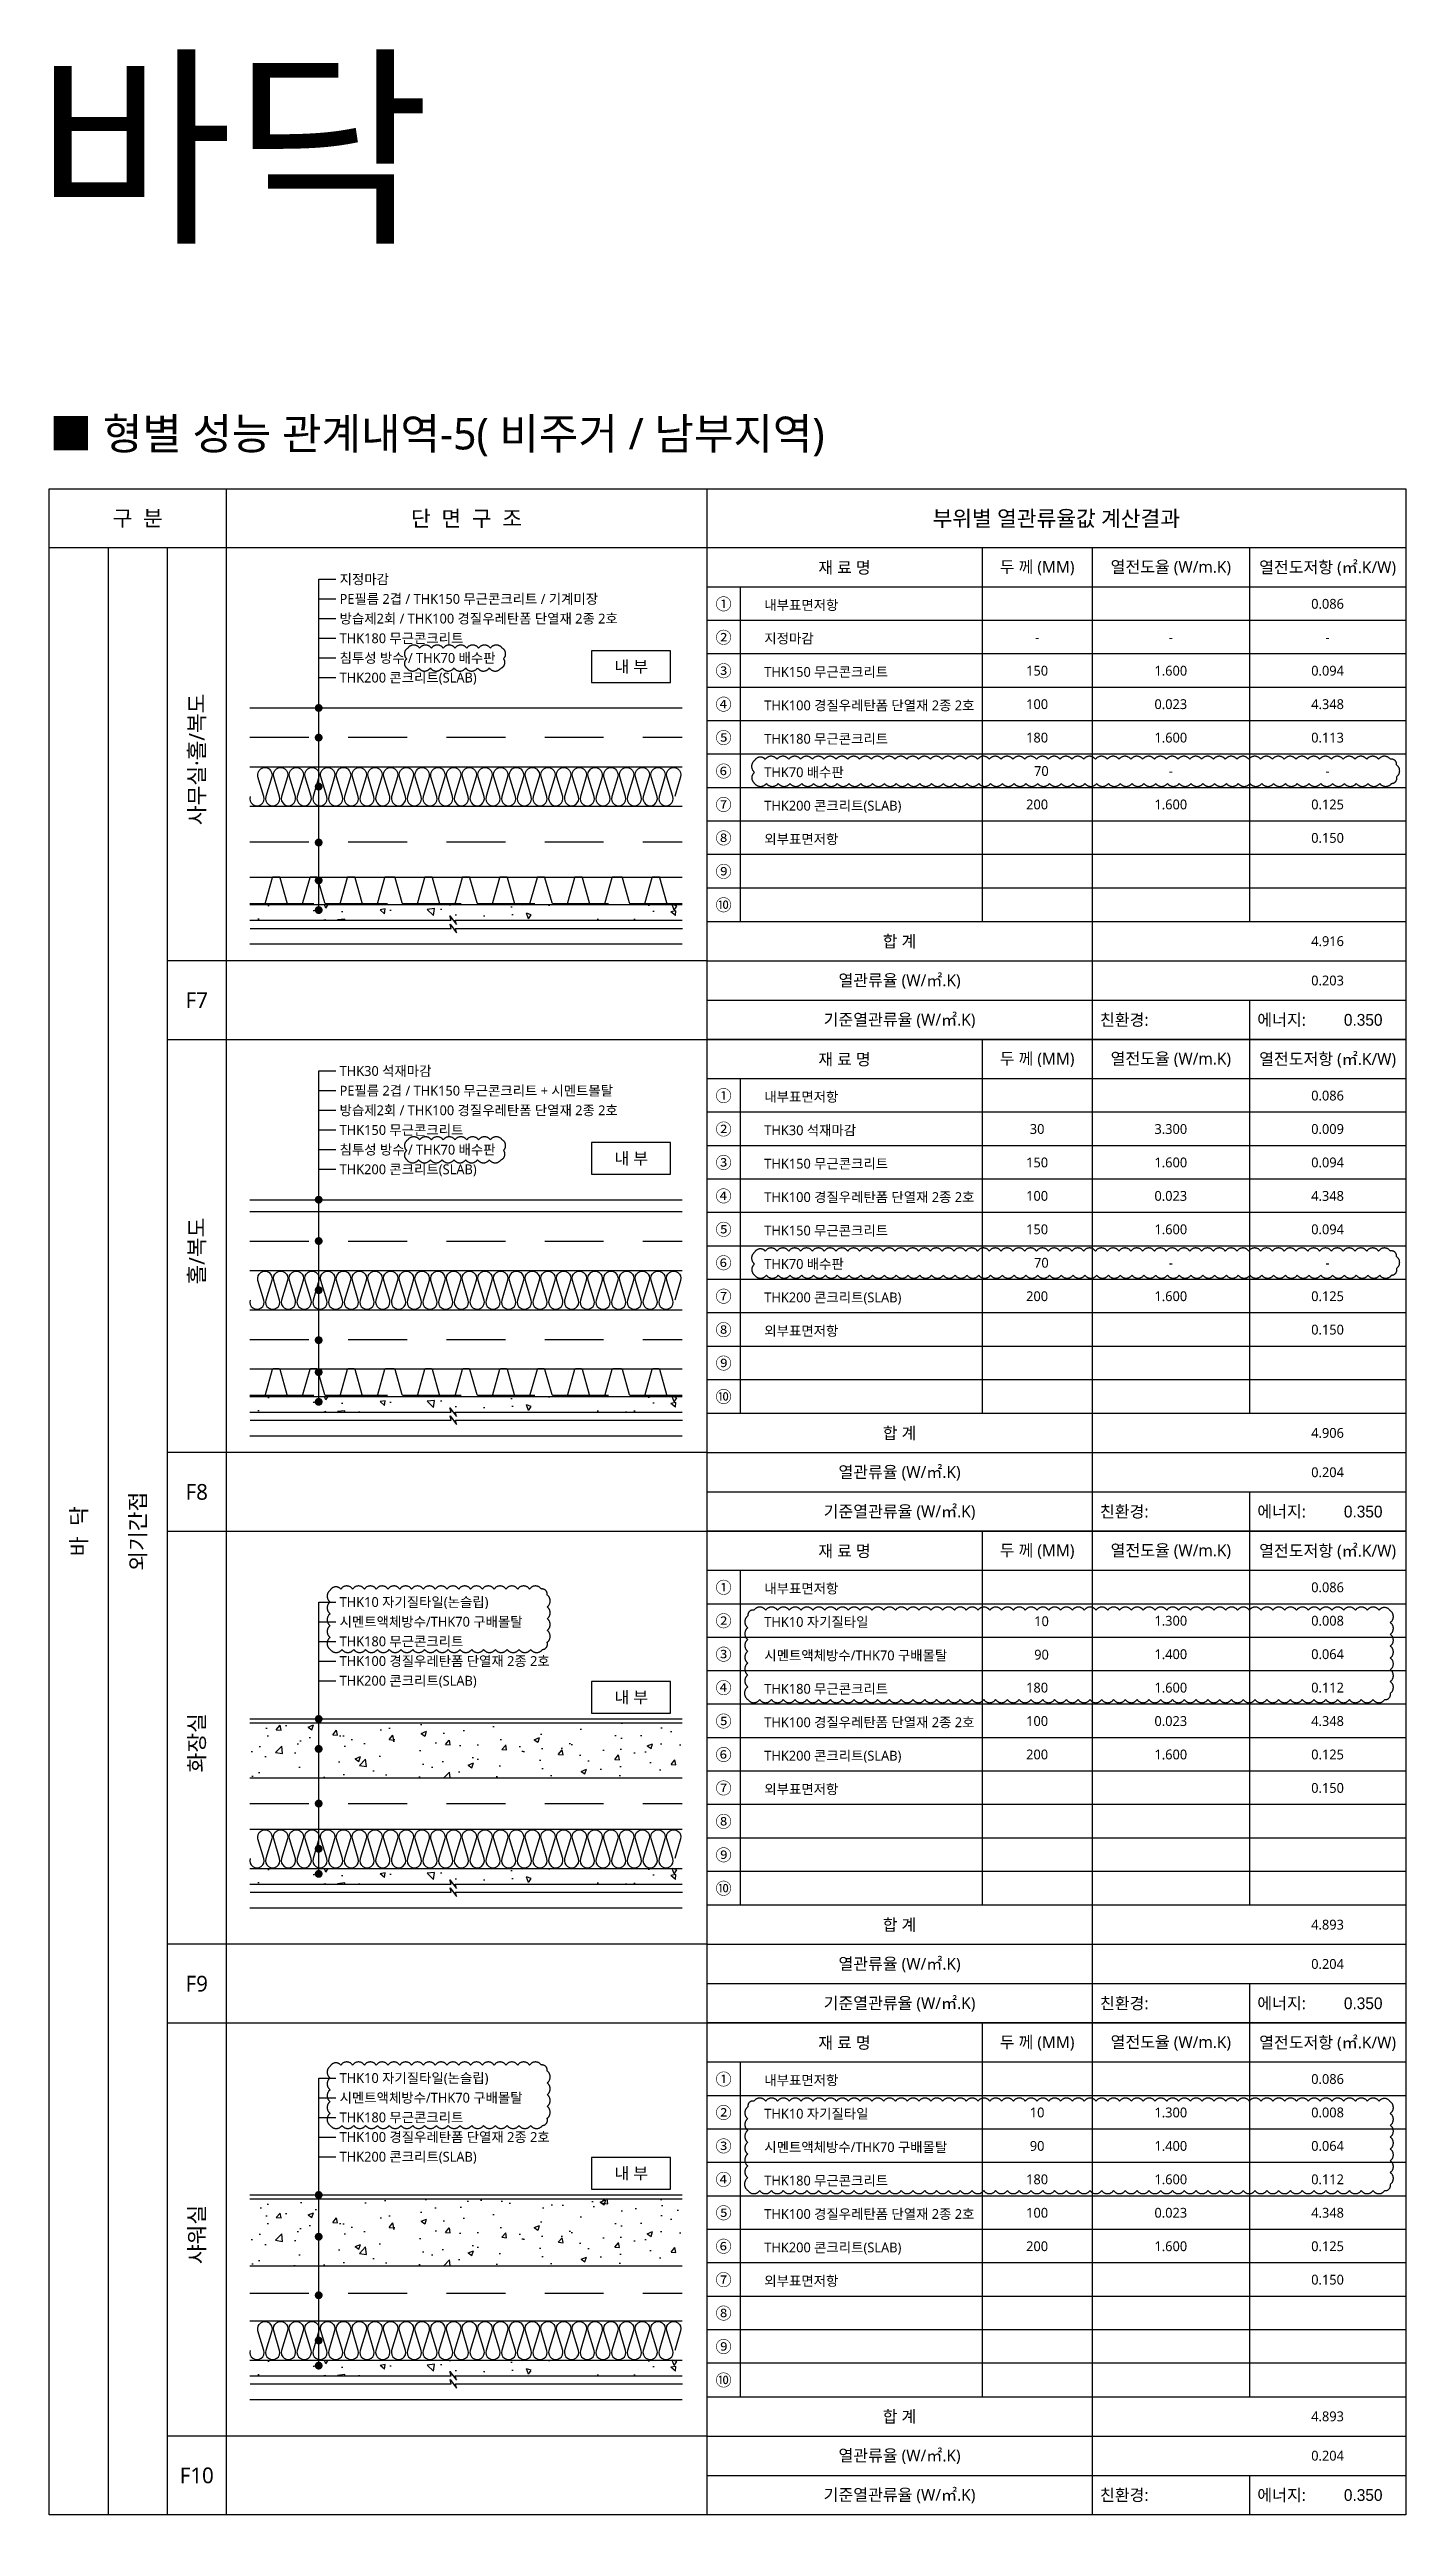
# Model space of a CAD drawing. Header units: millimetres. Extents: x 17329847 to 17386789, y -19727600 to -19720590.
# Drawn here: x 17362687 to 17366137, y -19726969 to -19720702 of the extents above; entities that cross this region are included whole.
import ezdxf
from ezdxf.enums import TextEntityAlignment as Align

# ---------------------------------------------------------------- set-up
doc = ezdxf.new("R2010")
doc.units = ezdxf.units.MM
doc.header["$LTSCALE"] = 100
doc.header["$MEASUREMENT"] = 0
for name, pattern in [('ACAD_ISO03W100', [30, 12, -18]), ('HID', [2.5, 1.5, -1]), ('HIDDEN', [0.375, 0.25, -0.125])]:
    doc.linetypes.add(name, pattern=pattern)
doc.layers.get('0').update_dxf_attribs({"linetype": 'CONTINUOUS'})
doc.layers.get('DEFPOINTS').update_dxf_attribs({"color": 171, "linetype": 'CONTINUOUS'})
for name, color, linetype in [('AA-MKXM', 7, 'CONTINUOUS'), ('AA-XXXX-TEXT', 3, 'CONTINUOUS'), ("CON'C", 2, 'CONTINUOUS'), ('FIN', 6, 'CONTINUOUS'), ('HAT', 253, 'CONTINUOUS'), ('INS', 8, 'CONTINUOUS'), ('LEADER', 7, 'CONTINUOUS'), ('SYM', 7, 'CONTINUOUS'), ('T-TEXT', 7, 'CONTINUOUS'), ('TEXT', 3, 'CONTINUOUS'), ('TEXT(실명)', 7, 'CONTINUOUS'), ('TEXT1-일반글씨', 3, 'CONTINUOUS'), ('TEXT2-제목', 7, 'CONTINUOUS'), ('wire-meshes', 1, 'CONTINUOUS'), ('도면폼', 7, 'CONTINUOUS'), ('방수', 1, 'HIDDEN'), ('배수판', 5, 'CONTINUOUS')]:
    doc.layers.add(name, color=color, linetype=linetype)
doc.layers.add('VE변경사항적용-20220616', color=10, linetype='CONTINUOUS', plot=False)
doc.styles.add('@나눔바른고딕', font='NanumBarunGothic.ttf')
doc.styles.add('굴림', font='')
doc.styles.add('나눔바른고딕', font='NanumBarunGothic.ttf')
doc.styles.get('굴림').set_extended_font_data('Gulim')

msp = doc.modelspace()

# ---------------------------------------------------------------- texts
at = {"layer": 'AA-XXXX-TEXT', "style": '@나눔바른고딕'}
for s, p in [('사무실·홀/복도', (17363062.4, -19722507.1)), ('홀/복도', (17363062.4, -19723757.1)), ('바  닥', (17362762.4, -19724469.3)), ('외기간접', (17362912.4, -19724469.3)), ('화장실', (17363062.4, -19725007.1)), ('샤워실', (17363062.4, -19726257.1))]:
    msp.add_text(s, height=40, rotation=90, dxfattribs=at).set_placement(p, align=Align.MIDDLE_CENTER)
at = {"layer": 'AA-XXXX-TEXT', "style": '나눔바른고딕'}
for s, p in [('F7', (17363062.4, -19723119.3)), ('F8', (17363062.4, -19724369.3)), ('F9', (17363062.4, -19725619.3)), ('F10', (17363062.4, -19726869.3))]:
    msp.add_text(s, height=40, dxfattribs=at).set_placement(p, align=Align.MIDDLE)
at = {"layer": 'DEFPOINTS', "style": '나눔바른고딕'}
msp.add_text('바닥', height=400, dxfattribs=at).set_placement((17362652.3, -19720953.4), align=Align.MIDDLE_LEFT)
at = {"layer": 'T-TEXT', "style": '나눔바른고딕'}
msp.add_text('■ 형별 성능 관계내역-5( 비주거 / 남부지역)', height=80, dxfattribs=at).set_placement((17362687.4, -19721719.3))
at = {"layer": 'TEXT', "style": '나눔바른고딕'}
for s, p in [('지정마감', (17363425.8, -19722049.3)), ('PE필름 2겹 / THK150 무근콘크리트 / 기계미장', (17363425.8, -19722099.3)), ('내부표면저항', (17364506, -19722114.9)), ('방습제2회 / THK100 경질우레탄폼 단열재 2종 2호', (17363425.8, -19722149.3)), ('THK180 무근콘크리트', (17363425.8, -19722199.3)), ('지정마감', (17364506, -19722199.9)), ('THK200 콘크리트(SLAB)', (17363425.8, -19722299.3)), ('침투성 방수 / THK70 배수판', (17363425.8, -19722249.3)), ('THK150 무근콘크리트', (17364506, -19722284.9)), ('THK100 경질우레탄폼 단열재 2종 2호', (17364506, -19722369.9)), ('THK180 무근콘크리트', (17364506, -19722454.9)), ('THK70 배수판', (17364506, -19722539.9)), ('THK200 콘크리트(SLAB)', (17364506, -19722624.9)), ('외부표면저항', (17364506, -19722709.9)), ('THK30 석재마감', (17363425.8, -19723299.3)), ('PE필름 2겹 / THK150 무근콘크리트 + 시멘트몰탈', (17363425.8, -19723349.3)), ('내부표면저항', (17364506, -19723364.9)), ('방습제2회 / THK100 경질우레탄폼 단열재 2종 2호', (17363425.8, -19723399.3)), ('THK150 무근콘크리트', (17363425.8, -19723449.3)), ('THK30 석재마감', (17364506, -19723449.9)), ('THK200 콘크리트(SLAB)', (17363425.8, -19723549.3)), ('침투성 방수 / THK70 배수판', (17363425.8, -19723499.3)), ('THK150 무근콘크리트', (17364506, -19723534.9)), ('THK100 경질우레탄폼 단열재 2종 2호', (17364506, -19723619.9)), ('THK150 무근콘크리트', (17364506, -19723704.9)), ('THK70 배수판', (17364506, -19723789.9)), ('THK200 콘크리트(SLAB)', (17364506, -19723874.9)), ('외부표면저항', (17364506, -19723959.9)), ('내부표면저항', (17364506, -19724614.9)), ('THK10 자기질타일(논슬립)', (17363425.8, -19724649.3)), ('시멘트액체방수/THK70 구배몰탈', (17363425.8, -19724699.3)), ('THK10 자기질타일', (17364506, -19724699.9)), ('THK180 무근콘크리트', (17363425.8, -19724749.3)), ('THK100 경질우레탄폼 단열재 2종 2호', (17363425.8, -19724799.3)), ('시멘트액체방수/THK70 구배몰탈', (17364506, -19724784.9)), ('THK200 콘크리트(SLAB)', (17363425.8, -19724849.3)), ('THK180 무근콘크리트', (17364506, -19724869.9)), ('THK100 경질우레탄폼 단열재 2종 2호', (17364506, -19724954.9)), ('THK200 콘크리트(SLAB)', (17364506, -19725039.9)), ('외부표면저항', (17364506, -19725124.9)), ('THK10 자기질타일(논슬립)', (17363425.8, -19725859.3)), ('내부표면저항', (17364506, -19725864.9)), ('시멘트액체방수/THK70 구배몰탈', (17363425.8, -19725909.3)), ('THK180 무근콘크리트', (17363425.8, -19725959.3)), ('THK10 자기질타일', (17364506, -19725949.9)), ('THK100 경질우레탄폼 단열재 2종 2호', (17363425.8, -19726009.3)), ('THK200 콘크리트(SLAB)', (17363425.8, -19726059.3)), ('시멘트액체방수/THK70 구배몰탈', (17364506, -19726034.9)), ('THK180 무근콘크리트', (17364506, -19726119.9)), ('THK100 경질우레탄폼 단열재 2종 2호', (17364506, -19726204.9)), ('THK200 콘크리트(SLAB)', (17364506, -19726289.9)), ('외부표면저항', (17364506, -19726374.9))]:
    msp.add_text(s, height=25, dxfattribs=at).set_placement(p, align=Align.MIDDLE_LEFT)
for s, height, p in [('0.086', 25, (17365938.6, -19722111.8)), ('-', 25, (17365199.9, -19722196.8)), ('-', 25, (17365539.9, -19722196.8)), ('-', 25, (17365938.6, -19722196.8)), ('내 부', 30, (17364167.7, -19722271.5)), ('150', 25, (17365199.9, -19722281.8)), ('1.600', 25, (17365539.9, -19722281.8)), ('0.094', 25, (17365938.6, -19722281.8)), ('100', 25, (17365199.9, -19722366.8)), ('0.023', 25, (17365539.9, -19722366.8)), ('4.348', 25, (17365938.6, -19722366.8)), ('180', 25, (17365199.9, -19722451.8)), ('1.600', 25, (17365539.9, -19722451.8)), ('0.113', 25, (17365938.6, -19722451.8)), ('70', 25, (17365210.7, -19722536.8)), ('-', 25, (17365539.9, -19722536.8)), ('-', 25, (17365938.6, -19722536.8)), ('200', 25, (17365199.9, -19722621.8)), ('1.600', 25, (17365539.9, -19722621.8)), ('0.125', 25, (17365938.6, -19722621.8)), ('0.150', 25, (17365938.6, -19722706.8)), ('4.916', 25, (17365938.6, -19722969.3)), ('0.203', 25, (17365938.6, -19723069.3)), ('0.086', 25, (17365938.6, -19723361.8)), ('30', 25, (17365199.9, -19723446.8)), ('3.300', 25, (17365539.9, -19723446.8)), ('0.009', 25, (17365938.6, -19723446.8)), ('내 부', 30, (17364167.7, -19723521.5)), ('150', 25, (17365199.9, -19723531.8)), ('1.600', 25, (17365539.9, -19723531.8)), ('0.094', 25, (17365938.6, -19723531.8)), ('100', 25, (17365199.9, -19723616.8)), ('0.023', 25, (17365539.9, -19723616.8)), ('4.348', 25, (17365938.6, -19723616.8)), ('150', 25, (17365199.9, -19723701.8)), ('1.600', 25, (17365539.9, -19723701.8)), ('0.094', 25, (17365938.6, -19723701.8)), ('70', 25, (17365210.7, -19723786.8)), ('-', 25, (17365539.9, -19723786.8)), ('-', 25, (17365938.6, -19723786.8)), ('200', 25, (17365199.9, -19723871.8)), ('1.600', 25, (17365539.9, -19723871.8)), ('0.125', 25, (17365938.6, -19723871.8)), ('0.150', 25, (17365938.6, -19723956.8)), ('4.906', 25, (17365938.6, -19724219.3)), ('0.204', 25, (17365938.6, -19724319.3)), ('0.086', 25, (17365938.6, -19724611.8)), ('10', 25, (17365211.1, -19724698)), ('1.300', 25, (17365539.9, -19724696.8)), ('0.008', 25, (17365938.6, -19724696.8)), ('90', 25, (17365211.1, -19724783)), ('1.400', 25, (17365539.9, -19724781.8)), ('0.064', 25, (17365938.6, -19724781.8)), ('180', 25, (17365199.9, -19724866.8)), ('1.600', 25, (17365539.9, -19724866.8)), ('0.112', 25, (17365938.6, -19724866.8)), ('내 부', 30, (17364167.7, -19724891.5)), ('100', 25, (17365199.9, -19724951.8)), ('0.023', 25, (17365539.9, -19724951.8)), ('4.348', 25, (17365938.6, -19724951.8)), ('200', 25, (17365199.9, -19725036.8)), ('1.600', 25, (17365539.9, -19725036.8)), ('0.125', 25, (17365938.6, -19725036.8)), ('0.150', 25, (17365938.6, -19725121.8)), ('4.893', 25, (17365938.6, -19725469.3)), ('0.204', 25, (17365938.6, -19725569.3)), ('0.086', 25, (17365938.6, -19725861.8)), ('10', 25, (17365199.9, -19725946.8)), ('1.300', 25, (17365539.9, -19725946.8)), ('0.008', 25, (17365938.6, -19725946.8)), ('90', 25, (17365199.9, -19726031.8)), ('1.400', 25, (17365539.9, -19726031.8)), ('0.064', 25, (17365938.6, -19726031.8)), ('내 부', 30, (17364167.7, -19726101.5)), ('1.600', 25, (17365539.9, -19726116.8)), ('100', 25, (17365199.9, -19726201.8)), ('0.023', 25, (17365539.9, -19726201.8)), ('4.348', 25, (17365938.6, -19726201.8)), ('200', 25, (17365199.9, -19726286.8)), ('1.600', 25, (17365539.9, -19726286.8)), ('0.125', 25, (17365938.6, -19726286.8)), ('0.150', 25, (17365938.6, -19726371.8)), ('0.204', 25, (17365938.6, -19726819.3))]:
    msp.add_text(s, height=height, dxfattribs=at).set_placement(p, align=Align.MIDDLE_CENTER)
at = {"layer": 'TEXT', "color": 2, "style": '굴림'}
for p in [(17366078.3, -19723169.3), (17366078.3, -19724419.3), (17366078.3, -19725669.3), (17366078.3, -19726919.3)]:
    msp.add_text('0.350', height=30, dxfattribs=at).set_placement(p, align=Align.MIDDLE_RIGHT)
at = {"layer": 'TEXT', "color": 6, "style": '나눔바른고딕'}
for s, p in [('180', (17365199.9, -19726116.8)), ('0.112', (17365938.6, -19726116.8)), ('4.893', (17365938.6, -19726719.3))]:
    msp.add_text(s, height=25, dxfattribs=at).set_placement(p, align=Align.MIDDLE_CENTER)
at = {"layer": 'TEXT2-제목', "style": '나눔바른고딕'}
for s, p in [('구  분', (17362912.4, -19721894.3)), ('단  면  구  조', (17363748.6, -19721894.3)), ('부위별 열관류율값 계산결과', (17365248.6, -19721894.3))]:
    msp.add_text(s, height=40, dxfattribs=at).set_placement(p, align=Align.MIDDLE)

# ---------------------------------------------------------------- blocks, each defined once
blk = doc.blocks.new('BOX1')
at = {"layer": '도면폼', "ltscale": 1000}
blk.add_line((1777.5, 1250), (0, 1250), dxfattribs=at)
at = {"layer": '도면폼', "color": 4, "ltscale": 1000}
for p, q in [((700, 1250), (700, 300)), ((980, 1250), (980, 0)), ((1380, 1250), (1380, 300)), ((1777.5, 1150), (0, 1150)), ((85, 1150), (85, 300)), ((0, 300), (1777.5, 300)), ((0, 200), (1777.5, 200)), ((0, 100), (1777.5, 100)), ((1380, 100), (1380, 0))]:
    blk.add_line(p, q, dxfattribs=at)
at = {"layer": '도면폼', "color": 8}
for p, q in [((1777.5, 1065), (0, 1065)), ((1777.5, 980), (0, 980)), ((1777.5, 895), (0, 895)), ((1777.5, 810), (0, 810)), ((1777.5, 725), (0, 725)), ((1777.5, 640), (0, 640)), ((1777.5, 555), (0, 555)), ((1777.5, 470), (0, 470)), ((1777.5, 385), (0, 385))]:
    blk.add_line(p, q, dxfattribs=at)
at = {"layer": 'TEXT1-일반글씨', "style": '나눔바른고딕'}
for s, p in [('재 료 명', (350, 1200)), ('두 께 (MM)', (840, 1200)), ('열전도율 (W/m.K)', (1180, 1200)), ('열전도저항 (㎡.K/W)', (1578.8, 1200)), ('①', (42.5, 1107.5)), ('②', (42.5, 1022.5)), ('③', (42.5, 937.5)), ('④', (42.5, 852.5)), ('⑤', (42.5, 767.5)), ('⑥', (42.5, 682.5)), ('⑦', (42.5, 597.5)), ('⑧', (42.5, 512.5)), ('⑨', (42.5, 427.5)), ('⑩', (42.5, 342.5)), ('합 계', (490, 250)), ('열관류율 (W/㎡.K)', (490, 150)), ('기준열관류율 (W/㎡.K)', (490, 50))]:
    blk.add_text(s, height=30, dxfattribs=at).set_placement(p, align=Align.MIDDLE)
for s, p in [('친환경:', (1000, 50)), ('에너지:', (1400, 50))]:
    blk.add_text(s, height=30, dxfattribs=at).set_placement(p, align=Align.MIDDLE_LEFT)

# ---------------------------------------------------------------- hatches: boundary and pattern name
at = {"layer": 'HAT', "linetype": 'Continuous'}
h = msp.add_hatch(dxfattribs=at)
h.set_pattern_fill('AR-CONC', color=256, scale=20, angle=90, style=0)
h.set_pattern_definition([(140, (17420446.49, -19683187.15), (12.55043, 143.45204), [15, -165]), (85, (17420446.49, -19683187.15), (-150.43843, -27.75027), [12, -132]), (190.4514, (17420447.54, -19683175.2), (-137.8879, 115.70188), [12.74804, -140.22842]), (136.1842, (17420406.49, -19683187.15), (33.1038, 213.4482), [22.5, -247.5]), (186.6356, (17420409.25, -19683169.36), (-194.8236, 186.93254), [19.12206, -210.3426]), (81.1842, (17420406.5, -19683187.15), (-194.8237, 186.9324), [18, -198]), (111, (17420416.49, -19683167.15), (80.52378, 119.38141), [15, -165]), (56, (17420416.49, -19683167.15), (-145.03, 48.66307), [12, -132]), (161.4514, (17420423.2, -19683157.2), (-64.5061, 168.04453), [12.74804, -140.22842]), (127.5, (17420446.49, -19683187.15), (-66.57877, 2.43197), [0, -130.4, 0, -134, 0, -132.5]), (97.5, (17420446.49, -19683187.15), (-78.88234, 52.61391), [0, -76.4, 0, -127.4, 0, -50.5]), (57.5, (17420446.49, -19683231.75), (4.510974, 106.764487), [0, -50, 0, -156, 0, -207]), (47.5, (17420446.49, -19683251.75), (-20.021, 116.63723), [0, -65, 0, -103.6, 0, -147])])
h.paths.add_polyline_path([(17363720, -19722916.2), (17364297.4, -19722916.2), (17364297.4, -19722876.5), (17363197.4, -19722876.5), (17363197.4, -19722916.2), (17363709.2, -19722916.2), (17363706.5, -19722905.2), (17363722.7, -19722927.2)])
h = msp.add_hatch(dxfattribs=at)
h.set_pattern_fill('AR-CONC', color=256, scale=20, angle=90, style=0)
h.set_pattern_definition([(140, (17420446.49, -19684437.15), (12.55043, 143.45204), [15, -165]), (85, (17420446.49, -19684437.15), (-150.43843, -27.75027), [12, -132]), (190.4514, (17420447.54, -19684425.2), (-137.8879, 115.70188), [12.74804, -140.22842]), (136.1842, (17420406.49, -19684437.15), (33.1038, 213.4482), [22.5, -247.5]), (186.6356, (17420409.25, -19684419.36), (-194.8236, 186.93254), [19.12206, -210.3426]), (81.1842, (17420406.5, -19684437.15), (-194.8237, 186.9324), [18, -198]), (111, (17420416.49, -19684417.15), (80.52378, 119.38141), [15, -165]), (56, (17420416.49, -19684417.15), (-145.03, 48.66307), [12, -132]), (161.4514, (17420423.2, -19684407.2), (-64.5061, 168.04453), [12.74804, -140.22842]), (127.5, (17420446.49, -19684437.15), (-66.57877, 2.43197), [0, -130.4, 0, -134, 0, -132.5]), (97.5, (17420446.49, -19684437.15), (-78.88234, 52.61391), [0, -76.4, 0, -127.4, 0, -50.5]), (57.5, (17420446.49, -19684481.75), (4.510974, 106.764487), [0, -50, 0, -156, 0, -207]), (47.5, (17420446.49, -19684501.75), (-20.021, 116.63723), [0, -65, 0, -103.6, 0, -147])])
h.paths.add_polyline_path([(17363720, -19724166.2), (17364297.4, -19724166.2), (17364297.4, -19724126.5), (17363197.4, -19724126.5), (17363197.4, -19724166.2), (17363709.2, -19724166.2), (17363706.5, -19724155.2), (17363722.7, -19724177.2)])
h = msp.add_hatch(dxfattribs=at)
h.set_pattern_fill('AR-CONC', color=256, scale=20, style=0)
h.set_pattern_definition([(50, (17404980.79, -19782795.64), (143.45204, -12.55043), [15, -165]), (355, (17404980.8, -19782795.64), (-27.75027, 150.43843), [12, -132]), (100.4514, (17404992.75, -19782796.69), (115.70188, 137.8879), [12.74804, -140.22842]), (46.1842, (17404980.8, -19782755.64), (213.4482, -33.1038), [22.5, -247.5]), (96.6356, (17404998.58, -19782758.4), (186.93254, 194.8236), [19.12206, -210.3426]), (351.1842, (17404980.8, -19782755.64), (186.9324, 194.8237), [18, -198]), (21, (17405000.79, -19782765.64), (119.38141, -80.52378), [15, -165]), (326, (17405000.8, -19782765.64), (48.66307, 145.03), [12, -132]), (71.4514, (17405010.74, -19782772.35), (168.04453, 64.5061), [12.74804, -140.22842]), (37.5, (17404980.794, -19782795.645), (2.43197, 66.57877), [0, -130.4, 0, -134, 0, -132.5]), (7.5, (17404980.794, -19782795.645), (52.61391, 78.88234), [0, -76.4, 0, -127.4, 0, -50.5]), (327.5, (17404936.194, -19782795.645), (106.764487, -4.510974), [0, -50, 0, -156, 0, -207]), (317.5, (17404916.19, -19782795.64), (116.63723, 20.021), [0, -65, 0, -103.6, 0, -147])])
h.paths.add_polyline_path([(17364297.4, -19725096.5), (17363197.4, -19725096.5), (17363197.4, -19724956.5), (17364297.4, -19724956.5)])
h = msp.add_hatch(dxfattribs=at)
h.set_pattern_fill('AR-CONC', color=256, scale=20, angle=90, style=0)
h.set_pattern_definition([(140, (17420446.49, -19685637.15), (12.55043, 143.45204), [15, -165]), (85, (17420446.49, -19685637.15), (-150.43843, -27.75027), [12, -132]), (190.4514, (17420447.54, -19685625.2), (-137.8879, 115.70188), [12.74804, -140.22842]), (136.1842, (17420406.49, -19685637.15), (33.1038, 213.4482), [22.5, -247.5]), (186.6356, (17420409.25, -19685619.36), (-194.8236, 186.93254), [19.12206, -210.3426]), (81.1842, (17420406.5, -19685637.15), (-194.8237, 186.9324), [18, -198]), (111, (17420416.49, -19685617.15), (80.52378, 119.38141), [15, -165]), (56, (17420416.49, -19685617.15), (-145.03, 48.66307), [12, -132]), (161.4514, (17420423.2, -19685607.2), (-64.5061, 168.04453), [12.74804, -140.22842]), (127.5, (17420446.49, -19685637.15), (-66.57877, 2.43197), [0, -130.4, 0, -134, 0, -132.5]), (97.5, (17420446.49, -19685637.15), (-78.88234, 52.61391), [0, -76.4, 0, -127.4, 0, -50.5]), (57.5, (17420446.49, -19685681.75), (4.510974, 106.764487), [0, -50, 0, -156, 0, -207]), (47.5, (17420446.49, -19685701.75), (-20.021, 116.63723), [0, -65, 0, -103.6, 0, -147])])
h.paths.add_polyline_path([(17363720, -19725366.2), (17364297.4, -19725366.2), (17364297.4, -19725326.5), (17363197.4, -19725326.5), (17363197.4, -19725366.2), (17363709.2, -19725366.2), (17363706.5, -19725355.2), (17363722.7, -19725377.2)])
h = msp.add_hatch(dxfattribs=at)
h.set_pattern_fill('AR-CONC', color=256, scale=20, style=0)
h.set_pattern_definition([(50, (17404980.79, -19784035.64), (143.45204, -12.55043), [15, -165]), (355, (17404980.8, -19784035.64), (-27.75027, 150.43843), [12, -132]), (100.4514, (17404992.75, -19784036.69), (115.70188, 137.8879), [12.74804, -140.22842]), (46.1842, (17404980.8, -19783995.64), (213.4482, -33.1038), [22.5, -247.5]), (96.6356, (17404998.58, -19783998.4), (186.93254, 194.8236), [19.12206, -210.3426]), (351.1842, (17404980.8, -19783995.64), (186.9324, 194.8237), [18, -198]), (21, (17405000.79, -19784005.64), (119.38141, -80.52378), [15, -165]), (326, (17405000.8, -19784005.64), (48.66307, 145.03), [12, -132]), (71.4514, (17405010.74, -19784012.35), (168.04453, 64.5061), [12.74804, -140.22842]), (37.5, (17404980.794, -19784035.645), (2.43197, 66.57877), [0, -130.4, 0, -134, 0, -132.5]), (7.5, (17404980.794, -19784035.645), (52.61391, 78.88234), [0, -76.4, 0, -127.4, 0, -50.5]), (327.5, (17404936.194, -19784035.645), (106.764487, -4.510974), [0, -50, 0, -156, 0, -207]), (317.5, (17404916.19, -19784035.64), (116.63723, 20.021), [0, -65, 0, -103.6, 0, -147])])
h.paths.add_polyline_path([(17364297.4, -19726336.5), (17363197.4, -19726336.5), (17363197.4, -19726166.5), (17364297.4, -19726166.5)])
h = msp.add_hatch(dxfattribs=at)
h.set_pattern_fill('AR-CONC', color=256, scale=20, angle=90, style=0)
h.set_pattern_definition([(140, (17420446.49, -19686887.15), (12.55043, 143.45204), [15, -165]), (85, (17420446.49, -19686887.15), (-150.43843, -27.75027), [12, -132]), (190.4514, (17420447.54, -19686875.2), (-137.8879, 115.70188), [12.74804, -140.22842]), (136.1842, (17420406.49, -19686887.15), (33.1038, 213.4482), [22.5, -247.5]), (186.6356, (17420409.25, -19686869.36), (-194.8236, 186.93254), [19.12206, -210.3426]), (81.1842, (17420406.5, -19686887.15), (-194.8237, 186.9324), [18, -198]), (111, (17420416.49, -19686867.15), (80.52378, 119.38141), [15, -165]), (56, (17420416.49, -19686867.15), (-145.03, 48.66307), [12, -132]), (161.4514, (17420423.2, -19686857.2), (-64.5061, 168.04453), [12.74804, -140.22842]), (127.5, (17420446.49, -19686887.15), (-66.57877, 2.43197), [0, -130.4, 0, -134, 0, -132.5]), (97.5, (17420446.49, -19686887.15), (-78.88234, 52.61391), [0, -76.4, 0, -127.4, 0, -50.5]), (57.5, (17420446.49, -19686931.75), (4.510974, 106.764487), [0, -50, 0, -156, 0, -207]), (47.5, (17420446.49, -19686951.75), (-20.021, 116.63723), [0, -65, 0, -103.6, 0, -147])])
h.paths.add_polyline_path([(17363720, -19726616.2), (17364297.4, -19726616.2), (17364297.4, -19726576.5), (17363197.4, -19726576.5), (17363197.4, -19726616.2), (17363709.2, -19726616.2), (17363706.5, -19726605.2), (17363722.7, -19726627.2)])

# ---------------------------------------------------------------- linework, layer by layer
at = {"color": 2, "ltscale": 0.1}
for points in [[(17363197.4, -19722876.5), (17364297.4, -19722876.5)], [(17363197.4, -19724126.5), (17364297.4, -19724126.5)], [(17363197.4, -19725326.5), (17364297.4, -19725326.5)], [(17363197.4, -19726576.5), (17364297.4, -19726576.5)]]:
    msp.add_lwpolyline(points, dxfattribs=at)
at = {"layer": 'AA-MKXM', "color": 7}
for points in [[(17364066.5, -19722311.5), (17364267.4, -19722311.5), (17364267.4, -19722231.5), (17364066.5, -19722231.5)], [(17364066.5, -19723561.5), (17364267.4, -19723561.5), (17364267.4, -19723481.5), (17364066.5, -19723481.5)], [(17364066.5, -19724931.5), (17364267.4, -19724931.5), (17364267.4, -19724851.5), (17364066.5, -19724851.5)], [(17364066.5, -19726141.5), (17364267.4, -19726141.5), (17364267.4, -19726061.5), (17364066.5, -19726061.5)]]:
    msp.add_lwpolyline(points, close=True, dxfattribs=at)
at = {"layer": "CON'C"}
for p, q in [((17363197.4, -19722976.5), (17364297.4, -19722976.5)), ((17363197.4, -19724226.5), (17364297.4, -19724226.5)), ((17363197.4, -19725426.5), (17364297.4, -19725426.5)), ((17363197.4, -19726676.5), (17364297.4, -19726676.5))]:
    msp.add_line(p, q, dxfattribs=at)
at = {"layer": 'FIN'}
for points in [[(17363197.4, -19722376.5), (17364297.4, -19722376.5)], [(17363197.4, -19722526.5), (17364297.4, -19722526.5)], [(17363197.4, -19722626.5), (17364297.4, -19722626.5)], [(17363197.4, -19722806.5), (17364297.4, -19722806.5)], [(17363197.4, -19723626.5), (17364297.4, -19723626.5)], [(17363197.4, -19723656.5), (17364297.4, -19723656.5)], [(17363197.4, -19723906.5), (17364297.4, -19723906.5)], [(17363197.4, -19724056.5), (17364297.4, -19724056.5)], [(17363197.4, -19724946.5), (17364297.4, -19724946.5)], [(17363197.4, -19724956.5), (17364297.4, -19724956.5)], [(17363197.4, -19725096.5), (17364297.4, -19725096.5)], [(17363197.4, -19726156.5), (17364297.4, -19726156.5)], [(17363197.4, -19726166.5), (17364297.4, -19726166.5)], [(17363197.4, -19726336.5), (17364297.4, -19726336.5)]]:
    msp.add_lwpolyline(points, dxfattribs=at)
at = {"layer": 'INS'}
for points in [[(17363198.2, -19722601.5, 1.344031), (17363233.2, -19722601.5), (17363218.2, -19722551.5, -1.344031), (17363253.2, -19722551.5), (17363238.2, -19722601.5)], [(17363238.2, -19722601.5, 1.344031), (17363273.2, -19722601.5), (17363258.2, -19722551.5, -1.344031), (17363293.2, -19722551.5), (17363278.2, -19722601.5)], [(17363278.2, -19722601.5, 1.344031), (17363313.2, -19722601.5), (17363298.2, -19722551.5, -1.344031), (17363333.2, -19722551.5), (17363318.2, -19722601.5)], [(17363318.2, -19722601.5, 1.344031), (17363353.2, -19722601.5), (17363338.2, -19722551.5, -1.344031), (17363373.2, -19722551.5), (17363358.2, -19722601.5)], [(17363358.2, -19722601.5, 1.344031), (17363393.2, -19722601.5), (17363378.2, -19722551.5, -1.344031), (17363413.2, -19722551.5), (17363398.2, -19722601.5)], [(17363398.2, -19722601.5, 1.344031), (17363433.2, -19722601.5), (17363418.2, -19722551.5, -1.344031), (17363453.2, -19722551.5), (17363438.2, -19722601.5)], [(17363438.2, -19722601.5, 1.344031), (17363473.2, -19722601.5), (17363458.2, -19722551.5, -1.344031), (17363493.2, -19722551.5), (17363478.2, -19722601.5)], [(17363478.2, -19722601.5, 1.344031), (17363513.2, -19722601.5), (17363498.2, -19722551.5, -1.344031), (17363533.2, -19722551.5), (17363518.2, -19722601.5)], [(17363518.2, -19722601.5, 1.344031), (17363553.2, -19722601.5), (17363538.2, -19722551.5, -1.344031), (17363573.2, -19722551.5), (17363558.2, -19722601.5)], [(17363558.2, -19722601.5, 1.344031), (17363593.2, -19722601.5), (17363578.2, -19722551.5, -1.344031), (17363613.2, -19722551.5), (17363598.2, -19722601.5)], [(17363598.2, -19722601.5, 1.344031), (17363633.2, -19722601.5), (17363618.2, -19722551.5, -1.344031), (17363653.2, -19722551.5), (17363638.2, -19722601.5)], [(17363638.2, -19722601.5, 1.344031), (17363673.2, -19722601.5), (17363658.2, -19722551.5, -1.344031), (17363693.2, -19722551.5), (17363678.2, -19722601.5)], [(17363678.2, -19722601.5, 1.344031), (17363713.2, -19722601.5), (17363698.2, -19722551.5, -1.344031), (17363733.2, -19722551.5), (17363718.2, -19722601.5)], [(17363718.2, -19722601.5, 1.344031), (17363753.2, -19722601.5), (17363738.2, -19722551.5, -1.344031), (17363773.2, -19722551.5), (17363758.2, -19722601.5)], [(17363758.2, -19722601.5, 1.344031), (17363793.2, -19722601.5), (17363778.2, -19722551.5, -1.344031), (17363813.2, -19722551.5), (17363798.2, -19722601.5)], [(17363798.2, -19722601.5, 1.344031), (17363833.2, -19722601.5), (17363818.2, -19722551.5, -1.344031), (17363853.2, -19722551.5), (17363838.2, -19722601.5)], [(17363838.2, -19722601.5, 1.344031), (17363873.2, -19722601.5), (17363858.2, -19722551.5, -1.344031), (17363893.2, -19722551.5), (17363878.2, -19722601.5)], [(17363878.2, -19722601.5, 1.344031), (17363913.2, -19722601.5), (17363898.2, -19722551.5, -1.344031), (17363933.2, -19722551.5), (17363918.2, -19722601.5)], [(17363918.2, -19722601.5, 1.344031), (17363953.2, -19722601.5), (17363938.2, -19722551.5, -1.344031), (17363973.2, -19722551.5), (17363958.2, -19722601.5)], [(17363958.2, -19722601.5, 1.344031), (17363993.2, -19722601.5), (17363978.2, -19722551.5, -1.344031), (17364013.2, -19722551.5), (17363998.2, -19722601.5)], [(17363998.2, -19722601.5, 1.344031), (17364033.2, -19722601.5), (17364018.2, -19722551.5, -1.344031), (17364053.2, -19722551.5), (17364038.2, -19722601.5)], [(17364038.2, -19722601.5, 1.344031), (17364073.2, -19722601.5), (17364058.2, -19722551.5, -1.344031), (17364093.2, -19722551.5), (17364078.2, -19722601.5)], [(17364078.2, -19722601.5, 1.344031), (17364113.2, -19722601.5), (17364098.2, -19722551.5, -1.344031), (17364133.2, -19722551.5), (17364118.2, -19722601.5)], [(17364118.2, -19722601.5, 1.344031), (17364153.2, -19722601.5), (17364138.2, -19722551.5, -1.344031), (17364173.2, -19722551.5), (17364158.2, -19722601.5)], [(17364158.2, -19722601.5, 1.344031), (17364193.2, -19722601.5), (17364178.2, -19722551.5, -1.344031), (17364213.2, -19722551.5), (17364198.2, -19722601.5)], [(17364198.2, -19722601.5, 1.344031), (17364233.2, -19722601.5), (17364218.2, -19722551.5, -1.344031), (17364253.2, -19722551.5), (17364238.2, -19722601.5)], [(17364238.2, -19722601.5, 1.344031), (17364273.2, -19722601.5), (17364258.2, -19722551.5, -1.344031), (17364293.2, -19722551.5), (17364278.2, -19722601.5)], [(17363198.2, -19723881.5, 1.344031), (17363233.2, -19723881.5), (17363218.2, -19723831.5, -1.344031), (17363253.2, -19723831.5), (17363238.2, -19723881.5)], [(17363238.2, -19723881.5, 1.344031), (17363273.2, -19723881.5), (17363258.2, -19723831.5, -1.344031), (17363293.2, -19723831.5), (17363278.2, -19723881.5)], [(17363278.2, -19723881.5, 1.344031), (17363313.2, -19723881.5), (17363298.2, -19723831.5, -1.344031), (17363333.2, -19723831.5), (17363318.2, -19723881.5)], [(17363318.2, -19723881.5, 1.344031), (17363353.2, -19723881.5), (17363338.2, -19723831.5, -1.344031), (17363373.2, -19723831.5), (17363358.2, -19723881.5)], [(17363358.2, -19723881.5, 1.344031), (17363393.2, -19723881.5), (17363378.2, -19723831.5, -1.344031), (17363413.2, -19723831.5), (17363398.2, -19723881.5)], [(17363398.2, -19723881.5, 1.344031), (17363433.2, -19723881.5), (17363418.2, -19723831.5, -1.344031), (17363453.2, -19723831.5), (17363438.2, -19723881.5)], [(17363438.2, -19723881.5, 1.344031), (17363473.2, -19723881.5), (17363458.2, -19723831.5, -1.344031), (17363493.2, -19723831.5), (17363478.2, -19723881.5)], [(17363478.2, -19723881.5, 1.344031), (17363513.2, -19723881.5), (17363498.2, -19723831.5, -1.344031), (17363533.2, -19723831.5), (17363518.2, -19723881.5)], [(17363518.2, -19723881.5, 1.344031), (17363553.2, -19723881.5), (17363538.2, -19723831.5, -1.344031), (17363573.2, -19723831.5), (17363558.2, -19723881.5)], [(17363558.2, -19723881.5, 1.344031), (17363593.2, -19723881.5), (17363578.2, -19723831.5, -1.344031), (17363613.2, -19723831.5), (17363598.2, -19723881.5)], [(17363598.2, -19723881.5, 1.344031), (17363633.2, -19723881.5), (17363618.2, -19723831.5, -1.344031), (17363653.2, -19723831.5), (17363638.2, -19723881.5)], [(17363638.2, -19723881.5, 1.344031), (17363673.2, -19723881.5), (17363658.2, -19723831.5, -1.344031), (17363693.2, -19723831.5), (17363678.2, -19723881.5)], [(17363678.2, -19723881.5, 1.344031), (17363713.2, -19723881.5), (17363698.2, -19723831.5, -1.344031), (17363733.2, -19723831.5), (17363718.2, -19723881.5)], [(17363718.2, -19723881.5, 1.344031), (17363753.2, -19723881.5), (17363738.2, -19723831.5, -1.344031), (17363773.2, -19723831.5), (17363758.2, -19723881.5)], [(17363758.2, -19723881.5, 1.344031), (17363793.2, -19723881.5), (17363778.2, -19723831.5, -1.344031), (17363813.2, -19723831.5), (17363798.2, -19723881.5)], [(17363798.2, -19723881.5, 1.344031), (17363833.2, -19723881.5), (17363818.2, -19723831.5, -1.344031), (17363853.2, -19723831.5), (17363838.2, -19723881.5)], [(17363838.2, -19723881.5, 1.344031), (17363873.2, -19723881.5), (17363858.2, -19723831.5, -1.344031), (17363893.2, -19723831.5), (17363878.2, -19723881.5)], [(17363878.2, -19723881.5, 1.344031), (17363913.2, -19723881.5), (17363898.2, -19723831.5, -1.344031), (17363933.2, -19723831.5), (17363918.2, -19723881.5)], [(17363918.2, -19723881.5, 1.344031), (17363953.2, -19723881.5), (17363938.2, -19723831.5, -1.344031), (17363973.2, -19723831.5), (17363958.2, -19723881.5)], [(17363958.2, -19723881.5, 1.344031), (17363993.2, -19723881.5), (17363978.2, -19723831.5, -1.344031), (17364013.2, -19723831.5), (17363998.2, -19723881.5)], [(17363998.2, -19723881.5, 1.344031), (17364033.2, -19723881.5), (17364018.2, -19723831.5, -1.344031), (17364053.2, -19723831.5), (17364038.2, -19723881.5)], [(17364038.2, -19723881.5, 1.344031), (17364073.2, -19723881.5), (17364058.2, -19723831.5, -1.344031), (17364093.2, -19723831.5), (17364078.2, -19723881.5)], [(17364078.2, -19723881.5, 1.344031), (17364113.2, -19723881.5), (17364098.2, -19723831.5, -1.344031), (17364133.2, -19723831.5), (17364118.2, -19723881.5)], [(17364118.2, -19723881.5, 1.344031), (17364153.2, -19723881.5), (17364138.2, -19723831.5, -1.344031), (17364173.2, -19723831.5), (17364158.2, -19723881.5)], [(17364158.2, -19723881.5, 1.344031), (17364193.2, -19723881.5), (17364178.2, -19723831.5, -1.344031), (17364213.2, -19723831.5), (17364198.2, -19723881.5)], [(17364198.2, -19723881.5, 1.344031), (17364233.2, -19723881.5), (17364218.2, -19723831.5, -1.344031), (17364253.2, -19723831.5), (17364238.2, -19723881.5)], [(17364238.2, -19723881.5, 1.344031), (17364273.2, -19723881.5), (17364258.2, -19723831.5, -1.344031), (17364293.2, -19723831.5), (17364278.2, -19723881.5)], [(17363198.2, -19725301.5, 1.344031), (17363233.2, -19725301.5), (17363218.2, -19725251.5, -1.344031), (17363253.2, -19725251.5), (17363238.2, -19725301.5)], [(17363238.2, -19725301.5, 1.344031), (17363273.2, -19725301.5), (17363258.2, -19725251.5, -1.344031), (17363293.2, -19725251.5), (17363278.2, -19725301.5)], [(17363278.2, -19725301.5, 1.344031), (17363313.2, -19725301.5), (17363298.2, -19725251.5, -1.344031), (17363333.2, -19725251.5), (17363318.2, -19725301.5)], [(17363318.2, -19725301.5, 1.344031), (17363353.2, -19725301.5), (17363338.2, -19725251.5, -1.344031), (17363373.2, -19725251.5), (17363358.2, -19725301.5)], [(17363358.2, -19725301.5, 1.344031), (17363393.2, -19725301.5), (17363378.2, -19725251.5, -1.344031), (17363413.2, -19725251.5), (17363398.2, -19725301.5)], [(17363398.2, -19725301.5, 1.344031), (17363433.2, -19725301.5), (17363418.2, -19725251.5, -1.344031), (17363453.2, -19725251.5), (17363438.2, -19725301.5)], [(17363438.2, -19725301.5, 1.344031), (17363473.2, -19725301.5), (17363458.2, -19725251.5, -1.344031), (17363493.2, -19725251.5), (17363478.2, -19725301.5)], [(17363478.2, -19725301.5, 1.344031), (17363513.2, -19725301.5), (17363498.2, -19725251.5, -1.344031), (17363533.2, -19725251.5), (17363518.2, -19725301.5)], [(17363518.2, -19725301.5, 1.344031), (17363553.2, -19725301.5), (17363538.2, -19725251.5, -1.344031), (17363573.2, -19725251.5), (17363558.2, -19725301.5)], [(17363558.2, -19725301.5, 1.344031), (17363593.2, -19725301.5), (17363578.2, -19725251.5, -1.344031), (17363613.2, -19725251.5), (17363598.2, -19725301.5)], [(17363598.2, -19725301.5, 1.344031), (17363633.2, -19725301.5), (17363618.2, -19725251.5, -1.344031), (17363653.2, -19725251.5), (17363638.2, -19725301.5)], [(17363638.2, -19725301.5, 1.344031), (17363673.2, -19725301.5), (17363658.2, -19725251.5, -1.344031), (17363693.2, -19725251.5), (17363678.2, -19725301.5)], [(17363678.2, -19725301.5, 1.344031), (17363713.2, -19725301.5), (17363698.2, -19725251.5, -1.344031), (17363733.2, -19725251.5), (17363718.2, -19725301.5)], [(17363718.2, -19725301.5, 1.344031), (17363753.2, -19725301.5), (17363738.2, -19725251.5, -1.344031), (17363773.2, -19725251.5), (17363758.2, -19725301.5)], [(17363758.2, -19725301.5, 1.344031), (17363793.2, -19725301.5), (17363778.2, -19725251.5, -1.344031), (17363813.2, -19725251.5), (17363798.2, -19725301.5)], [(17363798.2, -19725301.5, 1.344031), (17363833.2, -19725301.5), (17363818.2, -19725251.5, -1.344031), (17363853.2, -19725251.5), (17363838.2, -19725301.5)], [(17363838.2, -19725301.5, 1.344031), (17363873.2, -19725301.5), (17363858.2, -19725251.5, -1.344031), (17363893.2, -19725251.5), (17363878.2, -19725301.5)], [(17363878.2, -19725301.5, 1.344031), (17363913.2, -19725301.5), (17363898.2, -19725251.5, -1.344031), (17363933.2, -19725251.5), (17363918.2, -19725301.5)], [(17363918.2, -19725301.5, 1.344031), (17363953.2, -19725301.5), (17363938.2, -19725251.5, -1.344031), (17363973.2, -19725251.5), (17363958.2, -19725301.5)], [(17363958.2, -19725301.5, 1.344031), (17363993.2, -19725301.5), (17363978.2, -19725251.5, -1.344031), (17364013.2, -19725251.5), (17363998.2, -19725301.5)], [(17363998.2, -19725301.5, 1.344031), (17364033.2, -19725301.5), (17364018.2, -19725251.5, -1.344031), (17364053.2, -19725251.5), (17364038.2, -19725301.5)], [(17364038.2, -19725301.5, 1.344031), (17364073.2, -19725301.5), (17364058.2, -19725251.5, -1.344031), (17364093.2, -19725251.5), (17364078.2, -19725301.5)], [(17364078.2, -19725301.5, 1.344031), (17364113.2, -19725301.5), (17364098.2, -19725251.5, -1.344031), (17364133.2, -19725251.5), (17364118.2, -19725301.5)], [(17364118.2, -19725301.5, 1.344031), (17364153.2, -19725301.5), (17364138.2, -19725251.5, -1.344031), (17364173.2, -19725251.5), (17364158.2, -19725301.5)], [(17364158.2, -19725301.5, 1.344031), (17364193.2, -19725301.5), (17364178.2, -19725251.5, -1.344031), (17364213.2, -19725251.5), (17364198.2, -19725301.5)], [(17364198.2, -19725301.5, 1.344031), (17364233.2, -19725301.5), (17364218.2, -19725251.5, -1.344031), (17364253.2, -19725251.5), (17364238.2, -19725301.5)], [(17364238.2, -19725301.5, 1.344031), (17364273.2, -19725301.5), (17364258.2, -19725251.5, -1.344031), (17364293.2, -19725251.5), (17364278.2, -19725301.5)], [(17363198.2, -19726551.5, 1.344031), (17363233.2, -19726551.5), (17363218.2, -19726501.5, -1.344031), (17363253.2, -19726501.5), (17363238.2, -19726551.5)], [(17363238.2, -19726551.5, 1.344031), (17363273.2, -19726551.5), (17363258.2, -19726501.5, -1.344031), (17363293.2, -19726501.5), (17363278.2, -19726551.5)], [(17363278.2, -19726551.5, 1.344031), (17363313.2, -19726551.5), (17363298.2, -19726501.5, -1.344031), (17363333.2, -19726501.5), (17363318.2, -19726551.5)], [(17363318.2, -19726551.5, 1.344031), (17363353.2, -19726551.5), (17363338.2, -19726501.5, -1.344031), (17363373.2, -19726501.5), (17363358.2, -19726551.5)], [(17363358.2, -19726551.5, 1.344031), (17363393.2, -19726551.5), (17363378.2, -19726501.5, -1.344031), (17363413.2, -19726501.5), (17363398.2, -19726551.5)], [(17363398.2, -19726551.5, 1.344031), (17363433.2, -19726551.5), (17363418.2, -19726501.5, -1.344031), (17363453.2, -19726501.5), (17363438.2, -19726551.5)], [(17363438.2, -19726551.5, 1.344031), (17363473.2, -19726551.5), (17363458.2, -19726501.5, -1.344031), (17363493.2, -19726501.5), (17363478.2, -19726551.5)], [(17363478.2, -19726551.5, 1.344031), (17363513.2, -19726551.5), (17363498.2, -19726501.5, -1.344031), (17363533.2, -19726501.5), (17363518.2, -19726551.5)], [(17363518.2, -19726551.5, 1.344031), (17363553.2, -19726551.5), (17363538.2, -19726501.5, -1.344031), (17363573.2, -19726501.5), (17363558.2, -19726551.5)], [(17363558.2, -19726551.5, 1.344031), (17363593.2, -19726551.5), (17363578.2, -19726501.5, -1.344031), (17363613.2, -19726501.5), (17363598.2, -19726551.5)], [(17363598.2, -19726551.5, 1.344031), (17363633.2, -19726551.5), (17363618.2, -19726501.5, -1.344031), (17363653.2, -19726501.5), (17363638.2, -19726551.5)], [(17363638.2, -19726551.5, 1.344031), (17363673.2, -19726551.5), (17363658.2, -19726501.5, -1.344031), (17363693.2, -19726501.5), (17363678.2, -19726551.5)], [(17363678.2, -19726551.5, 1.344031), (17363713.2, -19726551.5), (17363698.2, -19726501.5, -1.344031), (17363733.2, -19726501.5), (17363718.2, -19726551.5)], [(17363718.2, -19726551.5, 1.344031), (17363753.2, -19726551.5), (17363738.2, -19726501.5, -1.344031), (17363773.2, -19726501.5), (17363758.2, -19726551.5)], [(17363758.2, -19726551.5, 1.344031), (17363793.2, -19726551.5), (17363778.2, -19726501.5, -1.344031), (17363813.2, -19726501.5), (17363798.2, -19726551.5)], [(17363798.2, -19726551.5, 1.344031), (17363833.2, -19726551.5), (17363818.2, -19726501.5, -1.344031), (17363853.2, -19726501.5), (17363838.2, -19726551.5)], [(17363838.2, -19726551.5, 1.344031), (17363873.2, -19726551.5), (17363858.2, -19726501.5, -1.344031), (17363893.2, -19726501.5), (17363878.2, -19726551.5)], [(17363878.2, -19726551.5, 1.344031), (17363913.2, -19726551.5), (17363898.2, -19726501.5, -1.344031), (17363933.2, -19726501.5), (17363918.2, -19726551.5)], [(17363918.2, -19726551.5, 1.344031), (17363953.2, -19726551.5), (17363938.2, -19726501.5, -1.344031), (17363973.2, -19726501.5), (17363958.2, -19726551.5)], [(17363958.2, -19726551.5, 1.344031), (17363993.2, -19726551.5), (17363978.2, -19726501.5, -1.344031), (17364013.2, -19726501.5), (17363998.2, -19726551.5)], [(17363998.2, -19726551.5, 1.344031), (17364033.2, -19726551.5), (17364018.2, -19726501.5, -1.344031), (17364053.2, -19726501.5), (17364038.2, -19726551.5)], [(17364038.2, -19726551.5, 1.344031), (17364073.2, -19726551.5), (17364058.2, -19726501.5, -1.344031), (17364093.2, -19726501.5), (17364078.2, -19726551.5)], [(17364078.2, -19726551.5, 1.344031), (17364113.2, -19726551.5), (17364098.2, -19726501.5, -1.344031), (17364133.2, -19726501.5), (17364118.2, -19726551.5)], [(17364118.2, -19726551.5, 1.344031), (17364153.2, -19726551.5), (17364138.2, -19726501.5, -1.344031), (17364173.2, -19726501.5), (17364158.2, -19726551.5)], [(17364158.2, -19726551.5, 1.344031), (17364193.2, -19726551.5), (17364178.2, -19726501.5, -1.344031), (17364213.2, -19726501.5), (17364198.2, -19726551.5)], [(17364198.2, -19726551.5, 1.344031), (17364233.2, -19726551.5), (17364218.2, -19726501.5, -1.344031), (17364253.2, -19726501.5), (17364238.2, -19726551.5)], [(17364238.2, -19726551.5, 1.344031), (17364273.2, -19726551.5), (17364258.2, -19726501.5, -1.344031), (17364293.2, -19726501.5), (17364278.2, -19726551.5)]]:
    msp.add_lwpolyline(points, format="xyb", dxfattribs=at)
for points in [[(17363197.4, -19723806.5), (17364297.4, -19723806.5)], [(17363197.4, -19725226.5), (17364297.4, -19725226.5)], [(17363197.4, -19726476.5), (17364297.4, -19726476.5)]]:
    msp.add_lwpolyline(points, dxfattribs=at)
at = {"layer": 'LEADER'}
for p, q in [((17363372.6, -19722890.3), (17363372.6, -19722049.3)), ((17363372.6, -19722049.3), (17363415.8, -19722049.3)), ((17363372.6, -19722099.3), (17363415.8, -19722099.3)), ((17363372.6, -19722149.3), (17363415.8, -19722149.3)), ((17363372.6, -19722199.3), (17363415.8, -19722199.3)), ((17363372.6, -19722249.3), (17363415.8, -19722249.3)), ((17363372.6, -19722299.3), (17363415.8, -19722299.3)), ((17363372.6, -19724140.3), (17363372.6, -19723299.3)), ((17363372.6, -19723299.3), (17363415.8, -19723299.3)), ((17363372.6, -19723349.3), (17363415.8, -19723349.3)), ((17363372.6, -19723399.3), (17363415.8, -19723399.3)), ((17363372.6, -19723449.3), (17363415.8, -19723449.3)), ((17363372.6, -19723499.3), (17363415.8, -19723499.3)), ((17363372.6, -19723549.3), (17363415.8, -19723549.3)), ((17363372.6, -19725340.3), (17363372.6, -19724649.3)), ((17363372.6, -19724649.3), (17363415.8, -19724649.3)), ((17363372.6, -19724699.3), (17363415.8, -19724699.3)), ((17363372.6, -19724749.3), (17363415.8, -19724749.3)), ((17363372.6, -19724799.3), (17363415.8, -19724799.3)), ((17363372.6, -19724849.3), (17363415.8, -19724849.3)), ((17363372.6, -19726580.3), (17363372.6, -19725859.3)), ((17363372.6, -19725859.3), (17363415.8, -19725859.3)), ((17363372.6, -19725909.3), (17363415.8, -19725909.3)), ((17363372.6, -19725959.3), (17363415.8, -19725959.3)), ((17363372.6, -19726009.3), (17363415.8, -19726009.3)), ((17363372.6, -19726059.3), (17363415.8, -19726059.3))]:
    msp.add_line(p, q, dxfattribs=at)
at = {"layer": 'SYM', "ltscale": 1000}
for points in [[(17363197.4, -19722916.2), (17363709.2, -19722916.2), (17363706.5, -19722905.2), (17363722.7, -19722927.2), (17363720, -19722916.2), (17364297.4, -19722916.2)], [(17363198.2, -19722936.9), (17363709.9, -19722936.9), (17363707.2, -19722925.9), (17363723.4, -19722947.9), (17363720.7, -19722936.9), (17364298.2, -19722936.9)], [(17363197.4, -19724166.2), (17363709.2, -19724166.2), (17363706.5, -19724155.2), (17363722.7, -19724177.2), (17363720, -19724166.2), (17364297.4, -19724166.2)], [(17363198.2, -19724186.9), (17363709.9, -19724186.9), (17363707.2, -19724175.9), (17363723.4, -19724197.9), (17363720.7, -19724186.9), (17364298.2, -19724186.9)], [(17363197.4, -19725366.2), (17363709.2, -19725366.2), (17363706.5, -19725355.2), (17363722.7, -19725377.2), (17363720, -19725366.2), (17364297.4, -19725366.2)], [(17363198.2, -19725386.9), (17363709.9, -19725386.9), (17363707.2, -19725375.9), (17363723.4, -19725397.9), (17363720.7, -19725386.9), (17364298.2, -19725386.9)], [(17363197.4, -19726616.2), (17363709.2, -19726616.2), (17363706.5, -19726605.2), (17363722.7, -19726627.2), (17363720, -19726616.2), (17364297.4, -19726616.2)], [(17363198.2, -19726636.9), (17363709.9, -19726636.9), (17363707.2, -19726625.9), (17363723.4, -19726647.9), (17363720.7, -19726636.9), (17364298.2, -19726636.9)]]:
    msp.add_lwpolyline(points, dxfattribs=at)
at = {"layer": 'TEXT(실명)', "const_width": 10}
for points in [[(17363372.6, -19722371.5, -1), (17363372.6, -19722381.5, -1)], [(17363372.6, -19722446.8, -1), (17363372.6, -19722456.8, -1)], [(17363372.6, -19722571.5, -1), (17363372.6, -19722581.5, -1)], [(17363372.6, -19722713.6, -1), (17363372.6, -19722723.6, -1)], [(17363372.6, -19722809.9, -1), (17363372.6, -19722819.9, -1)], [(17363372.6, -19722885.3, -1), (17363372.6, -19722895.3, -1)], [(17363372.6, -19723621.5, -1), (17363372.6, -19723631.5, -1)], [(17363372.6, -19723726.5, -1), (17363372.6, -19723736.5, -1)], [(17363372.6, -19723851.5, -1), (17363372.6, -19723861.5, -1)], [(17363372.6, -19723978.6, -1), (17363372.6, -19723988.6, -1)], [(17363372.6, -19724059.9, -1), (17363372.6, -19724069.9, -1)], [(17363372.6, -19724135.3, -1), (17363372.6, -19724145.3, -1)], [(17363372.6, -19724941.5, -1), (17363372.6, -19724951.5, -1)], [(17363372.6, -19725017.6, -1), (17363372.6, -19725027.6, -1)], [(17363372.6, -19725156.5, -1), (17363372.6, -19725166.5, -1)], [(17363372.6, -19725271.5, -1), (17363372.6, -19725281.5, -1)], [(17363372.6, -19725335.3, -1), (17363372.6, -19725345.3, -1)], [(17363372.6, -19726151.5, -1), (17363372.6, -19726161.5, -1)], [(17363372.6, -19726257.6, -1), (17363372.6, -19726267.6, -1)], [(17363372.6, -19726406.5, -1), (17363372.6, -19726416.5, -1)], [(17363372.6, -19726521.5, -1), (17363372.6, -19726531.5, -1)], [(17363372.6, -19726585.3, -1), (17363372.6, -19726595.3, -1)]]:
    msp.add_lwpolyline(points, format="xyb", close=True, dxfattribs=at)
at = {"layer": 'VE변경사항적용-20220616', "linetype": 'ACAD_ISO03W100'}
for points in [[(17363596.6, -19722274.9, 0.520567), (17363626.6, -19722274.9, 0.520567), (17363656.6, -19722274.9, 0.520567), (17363686.6, -19722274.9, 0.520567), (17363716.6, -19722274.9, 0.520567), (17363746.6, -19722274.9, 0.520567), (17363776.6, -19722274.9, 0.520567), (17363806.6, -19722274.9, 0.520567), (17363836.6, -19722274.9, 0.520567), (17363842.7, -19722251, 0.520567), (17363839.3, -19722224.4, 0.520567), (17363809.3, -19722224.4, 0.520567), (17363779.3, -19722224.4, 0.520567), (17363749.3, -19722224.4, 0.520567), (17363719.3, -19722224.4, 0.520567), (17363689.3, -19722224.4, 0.520567), (17363659.3, -19722224.4, 0.520567), (17363629.3, -19722224.4, 0.520567), (17363599.3, -19722224.4, 0.520567), (17363596.6, -19722251.7, 0.520567)], [(17364481.4, -19722568.2, 0.520567), (17364511.4, -19722568.2, 0.520567), (17364541.4, -19722568.2, 0.520567), (17364571.4, -19722568.2, 0.520567), (17364601.4, -19722568.2, 0.520567), (17364631.4, -19722568.2, 0.520567), (17364661.4, -19722568.2, 0.520567), (17364691.4, -19722568.2, 0.520567), (17364721.4, -19722568.2, 0.520567), (17364751.4, -19722568.2, 0.520567), (17364781.4, -19722568.2, 0.520567), (17364811.4, -19722568.2, 0.520567), (17364841.4, -19722568.2, 0.520567), (17364871.4, -19722568.2, 0.520567), (17364901.4, -19722568.2, 0.520567), (17364931.4, -19722568.2, 0.520567), (17364961.4, -19722568.2, 0.520567), (17364991.4, -19722568.2, 0.520567), (17365021.4, -19722568.2, 0.520567), (17365051.4, -19722568.2, 0.520567), (17365081.4, -19722568.2, 0.520567), (17365111.4, -19722568.2, 0.520567), (17365141.4, -19722568.2, 0.520567), (17365171.4, -19722568.2, 0.520567), (17365201.4, -19722568.2, 0.520567), (17365231.4, -19722568.2, 0.520567), (17365261.4, -19722568.2, 0.520567), (17365291.4, -19722568.2, 0.520567), (17365321.4, -19722568.2, 0.520567), (17365351.4, -19722568.2, 0.520567), (17365381.4, -19722568.2, 0.520567), (17365411.4, -19722568.2, 0.520567), (17365441.4, -19722568.2, 0.520567), (17365471.4, -19722568.2, 0.520567), (17365501.4, -19722568.2, 0.520567), (17365531.4, -19722568.2, 0.520567), (17365561.4, -19722568.2, 0.520567), (17365591.4, -19722568.2, 0.520567), (17365621.4, -19722568.2, 0.520567), (17365651.4, -19722568.2, 0.520567), (17365681.4, -19722568.2, 0.520567), (17365711.4, -19722568.2, 0.520567), (17365741.4, -19722568.2, 0.520567), (17365771.4, -19722568.2, 0.520567), (17365801.4, -19722568.2, 0.520567), (17365831.4, -19722568.2, 0.520567), (17365861.4, -19722568.2, 0.520567), (17365891.4, -19722568.2, 0.520567), (17365921.4, -19722568.2, 0.520567), (17365951.4, -19722568.2, 0.520567), (17365981.4, -19722568.2, 0.520567), (17366011.4, -19722568.2, 0.520567), (17366041.4, -19722568.2, 0.520567), (17366071.4, -19722568.2, 0.520567), (17366101.4, -19722568.2, 0.520567), (17366114.2, -19722551.1, 0.520567), (17366114.2, -19722521.1, 0.520567), (17366098.3, -19722507, 0.520567), (17366068.3, -19722507, 0.520567), (17366038.3, -19722507, 0.520567), (17366008.3, -19722507, 0.520567), (17365978.3, -19722507, 0.520567), (17365948.3, -19722507, 0.520567), (17365918.3, -19722507, 0.520567), (17365888.3, -19722507, 0.520567), (17365858.3, -19722507, 0.520567), (17365828.3, -19722507, 0.520567), (17365798.3, -19722507, 0.520567), (17365768.3, -19722507, 0.520567), (17365738.3, -19722507, 0.520567), (17365708.3, -19722507, 0.520567), (17365678.3, -19722507, 0.520567), (17365648.3, -19722507, 0.520567), (17365618.3, -19722507, 0.520567), (17365588.3, -19722507, 0.520567), (17365558.3, -19722507, 0.520567), (17365528.3, -19722507, 0.520567), (17365498.3, -19722507, 0.520567), (17365468.3, -19722507, 0.520567), (17365438.3, -19722507, 0.520567), (17365408.3, -19722507, 0.520567), (17365378.3, -19722507, 0.520567), (17365348.3, -19722507, 0.520567), (17365318.3, -19722507, 0.520567), (17365288.3, -19722507, 0.520567), (17365258.3, -19722507, 0.520567), (17365228.3, -19722507, 0.520567), (17365198.3, -19722507, 0.520567), (17365168.3, -19722507, 0.520567), (17365138.3, -19722507, 0.520567), (17365108.3, -19722507, 0.520567), (17365078.3, -19722507, 0.520567), (17365048.3, -19722507, 0.520567), (17365018.3, -19722507, 0.520567), (17364988.3, -19722507, 0.520567), (17364958.3, -19722507, 0.520567), (17364928.3, -19722507, 0.520567), (17364898.3, -19722507, 0.520567), (17364868.3, -19722507, 0.520567), (17364838.3, -19722507, 0.520567), (17364808.3, -19722507, 0.520567), (17364778.3, -19722507, 0.520567), (17364748.3, -19722507, 0.520567), (17364718.3, -19722507, 0.520567), (17364688.3, -19722507, 0.520567), (17364658.3, -19722507, 0.520567), (17364628.3, -19722507, 0.520567), (17364598.3, -19722507, 0.520567), (17364568.3, -19722507, 0.520567), (17364538.3, -19722507, 0.520567), (17364508.3, -19722507, 0.520567), (17364481.4, -19722510, 0.520567), (17364481.4, -19722540, 0.520567)], [(17363596.6, -19723524.9, 0.520567), (17363626.6, -19723524.9, 0.520567), (17363656.6, -19723524.9, 0.520567), (17363686.6, -19723524.9, 0.520567), (17363716.6, -19723524.9, 0.520567), (17363746.6, -19723524.9, 0.520567), (17363776.6, -19723524.9, 0.520567), (17363806.6, -19723524.9, 0.520567), (17363836.6, -19723524.9, 0.520567), (17363842.7, -19723501, 0.520567), (17363839.3, -19723474.4, 0.520567), (17363809.3, -19723474.4, 0.520567), (17363779.3, -19723474.4, 0.520567), (17363749.3, -19723474.4, 0.520567), (17363719.3, -19723474.4, 0.520567), (17363689.3, -19723474.4, 0.520567), (17363659.3, -19723474.4, 0.520567), (17363629.3, -19723474.4, 0.520567), (17363599.3, -19723474.4, 0.520567), (17363596.6, -19723501.7, 0.520567)], [(17364481.4, -19723818.2, 0.520567), (17364511.4, -19723818.2, 0.520567), (17364541.4, -19723818.2, 0.520567), (17364571.4, -19723818.2, 0.520567), (17364601.4, -19723818.2, 0.520567), (17364631.4, -19723818.2, 0.520567), (17364661.4, -19723818.2, 0.520567), (17364691.4, -19723818.2, 0.520567), (17364721.4, -19723818.2, 0.520567), (17364751.4, -19723818.2, 0.520567), (17364781.4, -19723818.2, 0.520567), (17364811.4, -19723818.2, 0.520567), (17364841.4, -19723818.2, 0.520567), (17364871.4, -19723818.2, 0.520567), (17364901.4, -19723818.2, 0.520567), (17364931.4, -19723818.2, 0.520567), (17364961.4, -19723818.2, 0.520567), (17364991.4, -19723818.2, 0.520567), (17365021.4, -19723818.2, 0.520567), (17365051.4, -19723818.2, 0.520567), (17365081.4, -19723818.2, 0.520567), (17365111.4, -19723818.2, 0.520567), (17365141.4, -19723818.2, 0.520567), (17365171.4, -19723818.2, 0.520567), (17365201.4, -19723818.2, 0.520567), (17365231.4, -19723818.2, 0.520567), (17365261.4, -19723818.2, 0.520567), (17365291.4, -19723818.2, 0.520567), (17365321.4, -19723818.2, 0.520567), (17365351.4, -19723818.2, 0.520567), (17365381.4, -19723818.2, 0.520567), (17365411.4, -19723818.2, 0.520567), (17365441.4, -19723818.2, 0.520567), (17365471.4, -19723818.2, 0.520567), (17365501.4, -19723818.2, 0.520567), (17365531.4, -19723818.2, 0.520567), (17365561.4, -19723818.2, 0.520567), (17365591.4, -19723818.2, 0.520567), (17365621.4, -19723818.2, 0.520567), (17365651.4, -19723818.2, 0.520567), (17365681.4, -19723818.2, 0.520567), (17365711.4, -19723818.2, 0.520567), (17365741.4, -19723818.2, 0.520567), (17365771.4, -19723818.2, 0.520567), (17365801.4, -19723818.2, 0.520567), (17365831.4, -19723818.2, 0.520567), (17365861.4, -19723818.2, 0.520567), (17365891.4, -19723818.2, 0.520567), (17365921.4, -19723818.2, 0.520567), (17365951.4, -19723818.2, 0.520567), (17365981.4, -19723818.2, 0.520567), (17366011.4, -19723818.2, 0.520567), (17366041.4, -19723818.2, 0.520567), (17366071.4, -19723818.2, 0.520567), (17366101.4, -19723818.2, 0.520567), (17366114.2, -19723801.1, 0.520567), (17366114.2, -19723771.1, 0.520567), (17366098.3, -19723757, 0.520567), (17366068.3, -19723757, 0.520567), (17366038.3, -19723757, 0.520567), (17366008.3, -19723757, 0.520567), (17365978.3, -19723757, 0.520567), (17365948.3, -19723757, 0.520567), (17365918.3, -19723757, 0.520567), (17365888.3, -19723757, 0.520567), (17365858.3, -19723757, 0.520567), (17365828.3, -19723757, 0.520567), (17365798.3, -19723757, 0.520567), (17365768.3, -19723757, 0.520567), (17365738.3, -19723757, 0.520567), (17365708.3, -19723757, 0.520567), (17365678.3, -19723757, 0.520567), (17365648.3, -19723757, 0.520567), (17365618.3, -19723757, 0.520567), (17365588.3, -19723757, 0.520567), (17365558.3, -19723757, 0.520567), (17365528.3, -19723757, 0.520567), (17365498.3, -19723757, 0.520567), (17365468.3, -19723757, 0.520567), (17365438.3, -19723757, 0.520567), (17365408.3, -19723757, 0.520567), (17365378.3, -19723757, 0.520567), (17365348.3, -19723757, 0.520567), (17365318.3, -19723757, 0.520567), (17365288.3, -19723757, 0.520567), (17365258.3, -19723757, 0.520567), (17365228.3, -19723757, 0.520567), (17365198.3, -19723757, 0.520567), (17365168.3, -19723757, 0.520567), (17365138.3, -19723757, 0.520567), (17365108.3, -19723757, 0.520567), (17365078.3, -19723757, 0.520567), (17365048.3, -19723757, 0.520567), (17365018.3, -19723757, 0.520567), (17364988.3, -19723757, 0.520567), (17364958.3, -19723757, 0.520567), (17364928.3, -19723757, 0.520567), (17364898.3, -19723757, 0.520567), (17364868.3, -19723757, 0.520567), (17364838.3, -19723757, 0.520567), (17364808.3, -19723757, 0.520567), (17364778.3, -19723757, 0.520567), (17364748.3, -19723757, 0.520567), (17364718.3, -19723757, 0.520567), (17364688.3, -19723757, 0.520567), (17364658.3, -19723757, 0.520567), (17364628.3, -19723757, 0.520567), (17364598.3, -19723757, 0.520567), (17364568.3, -19723757, 0.520567), (17364538.3, -19723757, 0.520567), (17364508.3, -19723757, 0.520567), (17364481.4, -19723760, 0.520567), (17364481.4, -19723790, 0.520567)], [(17363401.9, -19724769.7, 0.520567), (17363431.9, -19724769.7, 0.520567), (17363461.9, -19724769.7, 0.520567), (17363491.9, -19724769.7, 0.520567), (17363521.9, -19724769.7, 0.520567), (17363551.9, -19724769.7, 0.520567), (17363581.9, -19724769.7, 0.520567), (17363611.9, -19724769.7, 0.520567), (17363641.9, -19724769.7, 0.520567), (17363671.9, -19724769.7, 0.520567), (17363701.9, -19724769.7, 0.520567), (17363731.9, -19724769.7, 0.520567), (17363761.9, -19724769.7, 0.520567), (17363791.9, -19724769.7, 0.520567), (17363821.9, -19724769.7, 0.520567), (17363851.9, -19724769.7, 0.520567), (17363881.9, -19724769.7, 0.520567), (17363911.9, -19724769.7, 0.520567), (17363941.9, -19724769.7, 0.520567), (17363953.6, -19724751.5, 0.520567), (17363953.6, -19724721.5, 0.520567), (17363953.6, -19724691.5, 0.520567), (17363953.6, -19724661.5, 0.520567), (17363953.6, -19724631.5, 0.520567), (17363938.9, -19724616.2, 0.520567), (17363908.9, -19724616.2, 0.520567), (17363878.9, -19724616.2, 0.520567), (17363848.9, -19724616.2, 0.520567), (17363818.9, -19724616.2, 0.520567), (17363788.9, -19724616.2, 0.520567), (17363758.9, -19724616.2, 0.520567), (17363728.9, -19724616.2, 0.520567), (17363698.9, -19724616.2, 0.520567), (17363668.9, -19724616.2, 0.520567), (17363638.9, -19724616.2, 0.520567), (17363608.9, -19724616.2, 0.520567), (17363578.9, -19724616.2, 0.520567), (17363548.9, -19724616.2, 0.520567), (17363518.9, -19724616.2, 0.520567), (17363488.9, -19724616.2, 0.520567), (17363458.9, -19724616.2, 0.520567), (17363428.9, -19724616.2, 0.520567), (17363401.9, -19724619.2, 0.520567), (17363401.9, -19724649.2, 0.520567), (17363401.9, -19724679.2, 0.520567), (17363401.9, -19724709.2, 0.520567), (17363401.9, -19724739.2, 0.520567)], [(17364464.2, -19724897.3, 0.520567), (17364494.2, -19724897.3, 0.520567), (17364524.2, -19724897.3, 0.520567), (17364554.2, -19724897.3, 0.520567), (17364584.2, -19724897.3, 0.520567), (17364614.2, -19724897.3, 0.520567), (17364644.2, -19724897.3, 0.520567), (17364674.2, -19724897.3, 0.520567), (17364704.2, -19724897.3, 0.520567), (17364734.2, -19724897.3, 0.520567), (17364764.2, -19724897.3, 0.520567), (17364794.2, -19724897.3, 0.520567), (17364824.2, -19724897.3, 0.520567), (17364854.2, -19724897.3, 0.520567), (17364884.2, -19724897.3, 0.520567), (17364914.2, -19724897.3, 0.520567), (17364944.2, -19724897.3, 0.520567), (17364974.2, -19724897.3, 0.520567), (17365004.2, -19724897.3, 0.520567), (17365034.2, -19724897.3, 0.520567), (17365064.2, -19724897.3, 0.520567), (17365094.2, -19724897.3, 0.520567), (17365124.2, -19724897.3, 0.520567), (17365154.2, -19724897.3, 0.520567), (17365184.2, -19724897.3, 0.520567), (17365214.2, -19724897.3, 0.520567), (17365244.2, -19724897.3, 0.520567), (17365274.2, -19724897.3, 0.520567), (17365304.2, -19724897.3, 0.520567), (17365334.2, -19724897.3, 0.520567), (17365364.2, -19724897.3, 0.520567), (17365394.2, -19724897.3, 0.520567), (17365424.2, -19724897.3, 0.520567), (17365454.2, -19724897.3, 0.520567), (17365484.2, -19724897.3, 0.520567), (17365514.2, -19724897.3, 0.520567), (17365544.2, -19724897.3, 0.520567), (17365574.2, -19724897.3, 0.520567), (17365604.2, -19724897.3, 0.520567), (17365634.2, -19724897.3, 0.520567), (17365664.2, -19724897.3, 0.520567), (17365694.2, -19724897.3, 0.520567), (17365724.2, -19724897.3, 0.520567), (17365754.2, -19724897.3, 0.520567), (17365784.2, -19724897.3, 0.520567), (17365814.2, -19724897.3, 0.520567), (17365844.2, -19724897.3, 0.520567), (17365874.2, -19724897.3, 0.520567), (17365904.2, -19724897.3, 0.520567), (17365934.2, -19724897.3, 0.520567), (17365964.2, -19724897.3, 0.520567), (17365994.2, -19724897.3, 0.520567), (17366024.2, -19724897.3, 0.520567), (17366054.2, -19724897.3, 0.520567), (17366084.2, -19724897.3, 0.520567), (17366098.2, -19724881.3, 0.520567), (17366098.2, -19724851.3, 0.520567), (17366098.2, -19724821.3, 0.520567), (17366098.2, -19724791.3, 0.520567), (17366098.2, -19724761.3, 0.520567), (17366098.2, -19724731.3, 0.520567), (17366098.2, -19724701.3, 0.520567), (17366098.2, -19724671.3, 0.520567), (17366069.6, -19724670, 0.520567), (17366039.6, -19724670, 0.520567), (17366009.6, -19724670, 0.520567), (17365979.6, -19724670, 0.520567), (17365949.6, -19724670, 0.520567), (17365919.6, -19724670, 0.520567), (17365889.6, -19724670, 0.520567), (17365859.6, -19724670, 0.520567), (17365829.6, -19724670, 0.520567), (17365799.6, -19724670, 0.520567), (17365769.6, -19724670, 0.520567), (17365739.6, -19724670, 0.520567), (17365709.6, -19724670, 0.520567), (17365679.6, -19724670, 0.520567), (17365649.6, -19724670, 0.520567), (17365619.6, -19724670, 0.520567), (17365589.6, -19724670, 0.520567), (17365559.6, -19724670, 0.520567), (17365529.6, -19724670, 0.520567), (17365499.6, -19724670, 0.520567), (17365469.6, -19724670, 0.520567), (17365439.6, -19724670, 0.520567), (17365409.6, -19724670, 0.520567), (17365379.6, -19724670, 0.520567), (17365349.6, -19724670, 0.520567), (17365319.6, -19724670, 0.520567), (17365289.6, -19724670, 0.520567), (17365259.6, -19724670, 0.520567), (17365229.6, -19724670, 0.520567), (17365199.6, -19724670, 0.520567), (17365169.6, -19724670, 0.520567), (17365139.6, -19724670, 0.520567), (17365109.6, -19724670, 0.520567), (17365079.6, -19724670, 0.520567), (17365049.6, -19724670, 0.520567), (17365019.6, -19724670, 0.520567), (17364989.6, -19724670, 0.520567), (17364959.6, -19724670, 0.520567), (17364929.6, -19724670, 0.520567), (17364899.6, -19724670, 0.520567), (17364869.6, -19724670, 0.520567), (17364839.6, -19724670, 0.520567), (17364809.6, -19724670, 0.520567), (17364779.6, -19724670, 0.520567), (17364749.6, -19724670, 0.520567), (17364719.6, -19724670, 0.520567), (17364689.6, -19724670, 0.520567), (17364659.6, -19724670, 0.520567), (17364629.6, -19724670, 0.520567), (17364599.6, -19724670, 0.520567), (17364569.6, -19724670, 0.520567), (17364539.6, -19724670, 0.520567), (17364509.6, -19724670, 0.520567), (17364479.6, -19724670, 0.520567), (17364464.2, -19724684.6, 0.520567), (17364464.2, -19724714.6, 0.520567), (17364464.2, -19724744.6, 0.520567), (17364464.2, -19724774.6, 0.520567), (17364464.2, -19724804.6, 0.520567), (17364464.2, -19724834.6, 0.520567), (17364464.2, -19724864.6, 0.520567)], [(17363401.9, -19725979.7, 0.520567), (17363431.9, -19725979.7, 0.520567), (17363461.9, -19725979.7, 0.520567), (17363491.9, -19725979.7, 0.520567), (17363521.9, -19725979.7, 0.520567), (17363551.9, -19725979.7, 0.520567), (17363581.9, -19725979.7, 0.520567), (17363611.9, -19725979.7, 0.520567), (17363641.9, -19725979.7, 0.520567), (17363671.9, -19725979.7, 0.520567), (17363701.9, -19725979.7, 0.520567), (17363731.9, -19725979.7, 0.520567), (17363761.9, -19725979.7, 0.520567), (17363791.9, -19725979.7, 0.520567), (17363821.9, -19725979.7, 0.520567), (17363851.9, -19725979.7, 0.520567), (17363881.9, -19725979.7, 0.520567), (17363911.9, -19725979.7, 0.520567), (17363941.9, -19725979.7, 0.520567), (17363953.6, -19725961.5, 0.520567), (17363953.6, -19725931.5, 0.520567), (17363953.6, -19725901.5, 0.520567), (17363953.6, -19725871.5, 0.520567), (17363953.6, -19725841.5, 0.520567), (17363938.9, -19725826.2, 0.520567), (17363908.9, -19725826.2, 0.520567), (17363878.9, -19725826.2, 0.520567), (17363848.9, -19725826.2, 0.520567), (17363818.9, -19725826.2, 0.520567), (17363788.9, -19725826.2, 0.520567), (17363758.9, -19725826.2, 0.520567), (17363728.9, -19725826.2, 0.520567), (17363698.9, -19725826.2, 0.520567), (17363668.9, -19725826.2, 0.520567), (17363638.9, -19725826.2, 0.520567), (17363608.9, -19725826.2, 0.520567), (17363578.9, -19725826.2, 0.520567), (17363548.9, -19725826.2, 0.520567), (17363518.9, -19725826.2, 0.520567), (17363488.9, -19725826.2, 0.520567), (17363458.9, -19725826.2, 0.520567), (17363428.9, -19725826.2, 0.520567), (17363401.9, -19725829.2, 0.520567), (17363401.9, -19725859.2, 0.520567), (17363401.9, -19725889.2, 0.520567), (17363401.9, -19725919.2, 0.520567), (17363401.9, -19725949.2, 0.520567)], [(17364464.2, -19726145.4, 0.520567), (17364494.2, -19726145.4, 0.520567), (17364524.2, -19726145.4, 0.520567), (17364554.2, -19726145.4, 0.520567), (17364584.2, -19726145.4, 0.520567), (17364614.2, -19726145.4, 0.520567), (17364644.2, -19726145.4, 0.520567), (17364674.2, -19726145.4, 0.520567), (17364704.2, -19726145.4, 0.520567), (17364734.2, -19726145.4, 0.520567), (17364764.2, -19726145.4, 0.520567), (17364794.2, -19726145.4, 0.520567), (17364824.2, -19726145.4, 0.520567), (17364854.2, -19726145.4, 0.520567), (17364884.2, -19726145.4, 0.520567), (17364914.2, -19726145.4, 0.520567), (17364944.2, -19726145.4, 0.520567), (17364974.2, -19726145.4, 0.520567), (17365004.2, -19726145.4, 0.520567), (17365034.2, -19726145.4, 0.520567), (17365064.2, -19726145.4, 0.520567), (17365094.2, -19726145.4, 0.520567), (17365124.2, -19726145.4, 0.520567), (17365154.2, -19726145.4, 0.520567), (17365184.2, -19726145.4, 0.520567), (17365214.2, -19726145.4, 0.520567), (17365244.2, -19726145.4, 0.520567), (17365274.2, -19726145.4, 0.520567), (17365304.2, -19726145.4, 0.520567), (17365334.2, -19726145.4, 0.520567), (17365364.2, -19726145.4, 0.520567), (17365394.2, -19726145.4, 0.520567), (17365424.2, -19726145.4, 0.520567), (17365454.2, -19726145.4, 0.520567), (17365484.2, -19726145.4, 0.520567), (17365514.2, -19726145.4, 0.520567), (17365544.2, -19726145.4, 0.520567), (17365574.2, -19726145.4, 0.520567), (17365604.2, -19726145.4, 0.520567), (17365634.2, -19726145.4, 0.520567), (17365664.2, -19726145.4, 0.520567), (17365694.2, -19726145.4, 0.520567), (17365724.2, -19726145.4, 0.520567), (17365754.2, -19726145.4, 0.520567), (17365784.2, -19726145.4, 0.520567), (17365814.2, -19726145.4, 0.520567), (17365844.2, -19726145.4, 0.520567), (17365874.2, -19726145.4, 0.520567), (17365904.2, -19726145.4, 0.520567), (17365934.2, -19726145.4, 0.520567), (17365964.2, -19726145.4, 0.520567), (17365994.2, -19726145.4, 0.520567), (17366024.2, -19726145.4, 0.520567), (17366054.2, -19726145.4, 0.520567), (17366084.2, -19726145.4, 0.520567), (17366098.2, -19726129.4, 0.520567), (17366098.2, -19726099.4, 0.520567), (17366098.2, -19726069.4, 0.520567), (17366098.2, -19726039.4, 0.520567), (17366098.2, -19726009.4, 0.520567), (17366098.2, -19725979.4, 0.520567), (17366098.2, -19725949.4, 0.520567), (17366098.2, -19725919.4, 0.520567), (17366069.6, -19725918, 0.520567), (17366039.6, -19725918, 0.520567), (17366009.6, -19725918, 0.520567), (17365979.6, -19725918, 0.520567), (17365949.6, -19725918, 0.520567), (17365919.6, -19725918, 0.520567), (17365889.6, -19725918, 0.520567), (17365859.6, -19725918, 0.520567), (17365829.6, -19725918, 0.520567), (17365799.6, -19725918, 0.520567), (17365769.6, -19725918, 0.520567), (17365739.6, -19725918, 0.520567), (17365709.6, -19725918, 0.520567), (17365679.6, -19725918, 0.520567), (17365649.6, -19725918, 0.520567), (17365619.6, -19725918, 0.520567), (17365589.6, -19725918, 0.520567), (17365559.6, -19725918, 0.520567), (17365529.6, -19725918, 0.520567), (17365499.6, -19725918, 0.520567), (17365469.6, -19725918, 0.520567), (17365439.6, -19725918, 0.520567), (17365409.6, -19725918, 0.520567), (17365379.6, -19725918, 0.520567), (17365349.6, -19725918, 0.520567), (17365319.6, -19725918, 0.520567), (17365289.6, -19725918, 0.520567), (17365259.6, -19725918, 0.520567), (17365229.6, -19725918, 0.520567), (17365199.6, -19725918, 0.520567), (17365169.6, -19725918, 0.520567), (17365139.6, -19725918, 0.520567), (17365109.6, -19725918, 0.520567), (17365079.6, -19725918, 0.520567), (17365049.6, -19725918, 0.520567), (17365019.6, -19725918, 0.520567), (17364989.6, -19725918, 0.520567), (17364959.6, -19725918, 0.520567), (17364929.6, -19725918, 0.520567), (17364899.6, -19725918, 0.520567), (17364869.6, -19725918, 0.520567), (17364839.6, -19725918, 0.520567), (17364809.6, -19725918, 0.520567), (17364779.6, -19725918, 0.520567), (17364749.6, -19725918, 0.520567), (17364719.6, -19725918, 0.520567), (17364689.6, -19725918, 0.520567), (17364659.6, -19725918, 0.520567), (17364629.6, -19725918, 0.520567), (17364599.6, -19725918, 0.520567), (17364569.6, -19725918, 0.520567), (17364539.6, -19725918, 0.520567), (17364509.6, -19725918, 0.520567), (17364479.6, -19725918, 0.520567), (17364464.2, -19725932.6, 0.520567), (17364464.2, -19725962.6, 0.520567), (17364464.2, -19725992.6, 0.520567), (17364464.2, -19726022.6, 0.520567), (17364464.2, -19726052.6, 0.520567), (17364464.2, -19726082.6, 0.520567), (17364464.2, -19726112.6, 0.520567)]]:
    msp.add_lwpolyline(points, format="xyb", close=True, dxfattribs=at)
at = {"layer": 'wire-meshes', "linetype": 'HID'}
for p, q in [((17363197.4, -19722450.5), (17364297.4, -19722450.5)), ((17363197.4, -19722716.5), (17364297.4, -19722716.5)), ((17363197.4, -19723731.5), (17364297.4, -19723731.5)), ((17363197.4, -19723981.5), (17364297.4, -19723981.5))]:
    msp.add_line(p, q, dxfattribs=at)
for points in [[(17363197.4, -19725161.5), (17364297.4, -19725161.5)], [(17363197.4, -19726406.5), (17364297.4, -19726406.5)]]:
    msp.add_lwpolyline(points, dxfattribs=at)
at = {"layer": '도면폼'}
for p, q in [((17363137.4, -19721819.3), (17363137.4, -19726969.3)), ((17364359.9, -19721819.3), (17364359.9, -19726969.3))]:
    msp.add_line(p, q, dxfattribs=at)
at = {"layer": '도면폼', "ltscale": 1000}
for p, q in [((17366137.4, -19721969.3), (17362687.4, -19721969.3)), ((17362837.4, -19721969.3), (17362837.4, -19726969.3)), ((17362987.4, -19721969.3), (17362987.4, -19726969.3)), ((17362987.4, -19723219.3), (17366137.4, -19723219.3)), ((17362987.4, -19724469.3), (17366137.4, -19724469.3)), ((17362987.4, -19725719.3), (17366137.4, -19725719.3))]:
    msp.add_line(p, q, dxfattribs=at)
at = {"layer": '도면폼', "color": 4, "ltscale": 1000}
for p, q in [((17364359.9, -19723019.3), (17362987.4, -19723019.3)), ((17364359.9, -19724269.3), (17362987.4, -19724269.3)), ((17364359.9, -19725519.3), (17362987.4, -19725519.3)), ((17364359.9, -19725519.3), (17362987.4, -19725519.3)), ((17364359.9, -19726769.3), (17362987.4, -19726769.3)), ((17364359.9, -19726769.3), (17362987.4, -19726769.3))]:
    msp.add_line(p, q, dxfattribs=at)
at = {"layer": '도면폼'}
msp.add_lwpolyline([(17362687.4, -19721819.3), (17366137.4, -19721819.3), (17366137.4, -19726969.3), (17362687.4, -19726969.3)], close=True, dxfattribs=at)
at = {"layer": '방수', "ltscale": 5}
for p, q in [((17364297.4, -19722874), (17363197.4, -19722874)), ((17364297.4, -19724124), (17363197.4, -19724124))]:
    msp.add_line(p, q, dxfattribs=at)
at = {"layer": '배수판'}
for points in [[(17364297.4, -19722874), (17364260.6, -19722874, -0.339788), (17364258.3, -19722872.2), (17364240.2, -19722808.3, 0.339788), (17364237.9, -19722806.5), (17364222.5, -19722806.5, 0.340285), (17364220.2, -19722808.3), (17364202.2, -19722872.2, -0.340285), (17364199.9, -19722874), (17364165.3, -19722874, -0.339788), (17364163, -19722872.2), (17364144.9, -19722808.3, 0.339788), (17364142.6, -19722806.5), (17364120.9, -19722806.5, 0.340285), (17364118.6, -19722808.3), (17364100.6, -19722872.2, -0.340285), (17364098.3, -19722874), (17364063.7, -19722874, -0.339788), (17364061.4, -19722872.2), (17364043.3, -19722808.3, 0.339788), (17364041, -19722806.5), (17364025.6, -19722806.5, 0.340285), (17364023.3, -19722808.3), (17364005.3, -19722872.2, -0.340285), (17364003, -19722874), (17363968.4, -19722874, -0.339788), (17363966.1, -19722872.2), (17363948, -19722808.3, 0.339788), (17363945.7, -19722806.5), (17363930.3, -19722806.5, 0.340285), (17363928, -19722808.3), (17363910, -19722872.2, -0.340285), (17363907.7, -19722874), (17363873.1, -19722874, -0.339788), (17363870.8, -19722872.2), (17363852.7, -19722808.3, 0.339788), (17363850.4, -19722806.5), (17363835, -19722806.5, 0.340285), (17363832.7, -19722808.3), (17363814.7, -19722872.2, -0.340285), (17363812.4, -19722874), (17363777.8, -19722874, -0.339788), (17363775.5, -19722872.2), (17363757.4, -19722808.3, 0.339788), (17363755.1, -19722806.5), (17363739.7, -19722806.5, 0.340285), (17363737.4, -19722808.3), (17363719.4, -19722872.2, -0.340285), (17363717.1, -19722874), (17363682.5, -19722874, -0.339788), (17363680.2, -19722872.2), (17363662.1, -19722808.3, 0.339788), (17363659.8, -19722806.5), (17363644.4, -19722806.5, 0.340285), (17363642.1, -19722808.3), (17363624.1, -19722872.2, -0.340285), (17363621.8, -19722874), (17363587.2, -19722874, -0.339788), (17363584.9, -19722872.2), (17363566.8, -19722808.3, 0.339788), (17363564.5, -19722806.5), (17363542.7, -19722806.5, 0.340285), (17363540.4, -19722808.3), (17363522.4, -19722872.2, -0.340285), (17363520.1, -19722874), (17363485.5, -19722874, -0.339788), (17363483.2, -19722872.2), (17363465.1, -19722808.3, 0.339788), (17363462.8, -19722806.5), (17363447.4, -19722806.5, 0.340285), (17363445.1, -19722808.3), (17363427.1, -19722872.2, -0.340285), (17363424.8, -19722874), (17363390.2, -19722874, -0.339788), (17363387.9, -19722872.2), (17363369.8, -19722808.3, 0.339788), (17363367.5, -19722806.5), (17363352.1, -19722806.5, 0.340285), (17363349.8, -19722808.3), (17363331.8, -19722872.2, -0.340285), (17363329.5, -19722874), (17363295, -19722874, -0.339788), (17363292.7, -19722872.2), (17363274.5, -19722808.3, 0.339788), (17363272.2, -19722806.5), (17363256.8, -19722806.5, 0.340285), (17363254.5, -19722808.3), (17363236.6, -19722872.2, -0.340285), (17363234.2, -19722874), (17363197.4, -19722874)], [(17364297.4, -19724124), (17364260.6, -19724124, -0.339788), (17364258.3, -19724122.2), (17364240.2, -19724058.3, 0.339788), (17364237.9, -19724056.5), (17364222.5, -19724056.5, 0.340285), (17364220.2, -19724058.3), (17364202.2, -19724122.2, -0.340285), (17364199.9, -19724124), (17364165.3, -19724124, -0.339788), (17364163, -19724122.2), (17364144.9, -19724058.3, 0.339788), (17364142.6, -19724056.5), (17364120.9, -19724056.5, 0.340285), (17364118.6, -19724058.3), (17364100.6, -19724122.2, -0.340285), (17364098.3, -19724124), (17364063.7, -19724124, -0.339788), (17364061.4, -19724122.2), (17364043.3, -19724058.3, 0.339788), (17364041, -19724056.5), (17364025.6, -19724056.5, 0.340285), (17364023.3, -19724058.3), (17364005.3, -19724122.2, -0.340285), (17364003, -19724124), (17363968.4, -19724124, -0.339788), (17363966.1, -19724122.2), (17363948, -19724058.3, 0.339788), (17363945.7, -19724056.5), (17363930.3, -19724056.5, 0.340285), (17363928, -19724058.3), (17363910, -19724122.2, -0.340285), (17363907.7, -19724124), (17363873.1, -19724124, -0.339788), (17363870.8, -19724122.2), (17363852.7, -19724058.3, 0.339788), (17363850.4, -19724056.5), (17363835, -19724056.5, 0.340285), (17363832.7, -19724058.3), (17363814.7, -19724122.2, -0.340285), (17363812.4, -19724124), (17363777.8, -19724124, -0.339788), (17363775.5, -19724122.2), (17363757.4, -19724058.3, 0.339788), (17363755.1, -19724056.5), (17363739.7, -19724056.5, 0.340285), (17363737.4, -19724058.3), (17363719.4, -19724122.2, -0.340285), (17363717.1, -19724124), (17363682.5, -19724124, -0.339788), (17363680.2, -19724122.2), (17363662.1, -19724058.3, 0.339788), (17363659.8, -19724056.5), (17363644.4, -19724056.5, 0.340285), (17363642.1, -19724058.3), (17363624.1, -19724122.2, -0.340285), (17363621.8, -19724124), (17363587.2, -19724124, -0.339788), (17363584.9, -19724122.2), (17363566.8, -19724058.3, 0.339788), (17363564.5, -19724056.5), (17363542.7, -19724056.5, 0.340285), (17363540.4, -19724058.3), (17363522.4, -19724122.2, -0.340285), (17363520.1, -19724124), (17363485.5, -19724124, -0.339788), (17363483.2, -19724122.2), (17363465.1, -19724058.3, 0.339788), (17363462.8, -19724056.5), (17363447.4, -19724056.5, 0.340285), (17363445.1, -19724058.3), (17363427.1, -19724122.2, -0.340285), (17363424.8, -19724124), (17363390.2, -19724124, -0.339788), (17363387.9, -19724122.2), (17363369.8, -19724058.3, 0.339788), (17363367.5, -19724056.5), (17363352.1, -19724056.5, 0.340285), (17363349.8, -19724058.3), (17363331.8, -19724122.2, -0.340285), (17363329.5, -19724124), (17363295, -19724124, -0.339788), (17363292.7, -19724122.2), (17363274.5, -19724058.3, 0.339788), (17363272.2, -19724056.5), (17363256.8, -19724056.5, 0.340285), (17363254.5, -19724058.3), (17363236.6, -19724122.2, -0.340285), (17363234.2, -19724124), (17363197.4, -19724124)]]:
    msp.add_lwpolyline(points, format="xyb", dxfattribs=at)

# ---------------------------------------------------------------- block references
at = {"layer": 'TEXT', "color": 3}
for p in [(17364359.9, -19723219.3), (17364359.9, -19724469.3), (17364359.9, -19725719.3), (17364359.9, -19726969.3)]:
    msp.add_blockref('BOX1', p, dxfattribs=at)

msp.set_redraw_order([(e.dxf.handle, doc.entitydb.next_handle()) for e in msp.query("TEXT MTEXT ATTDEF DIMENSION ARC_DIMENSION")])  # texts and dimensions are drawn at this point

doc.saveas('drawing.dxf')
